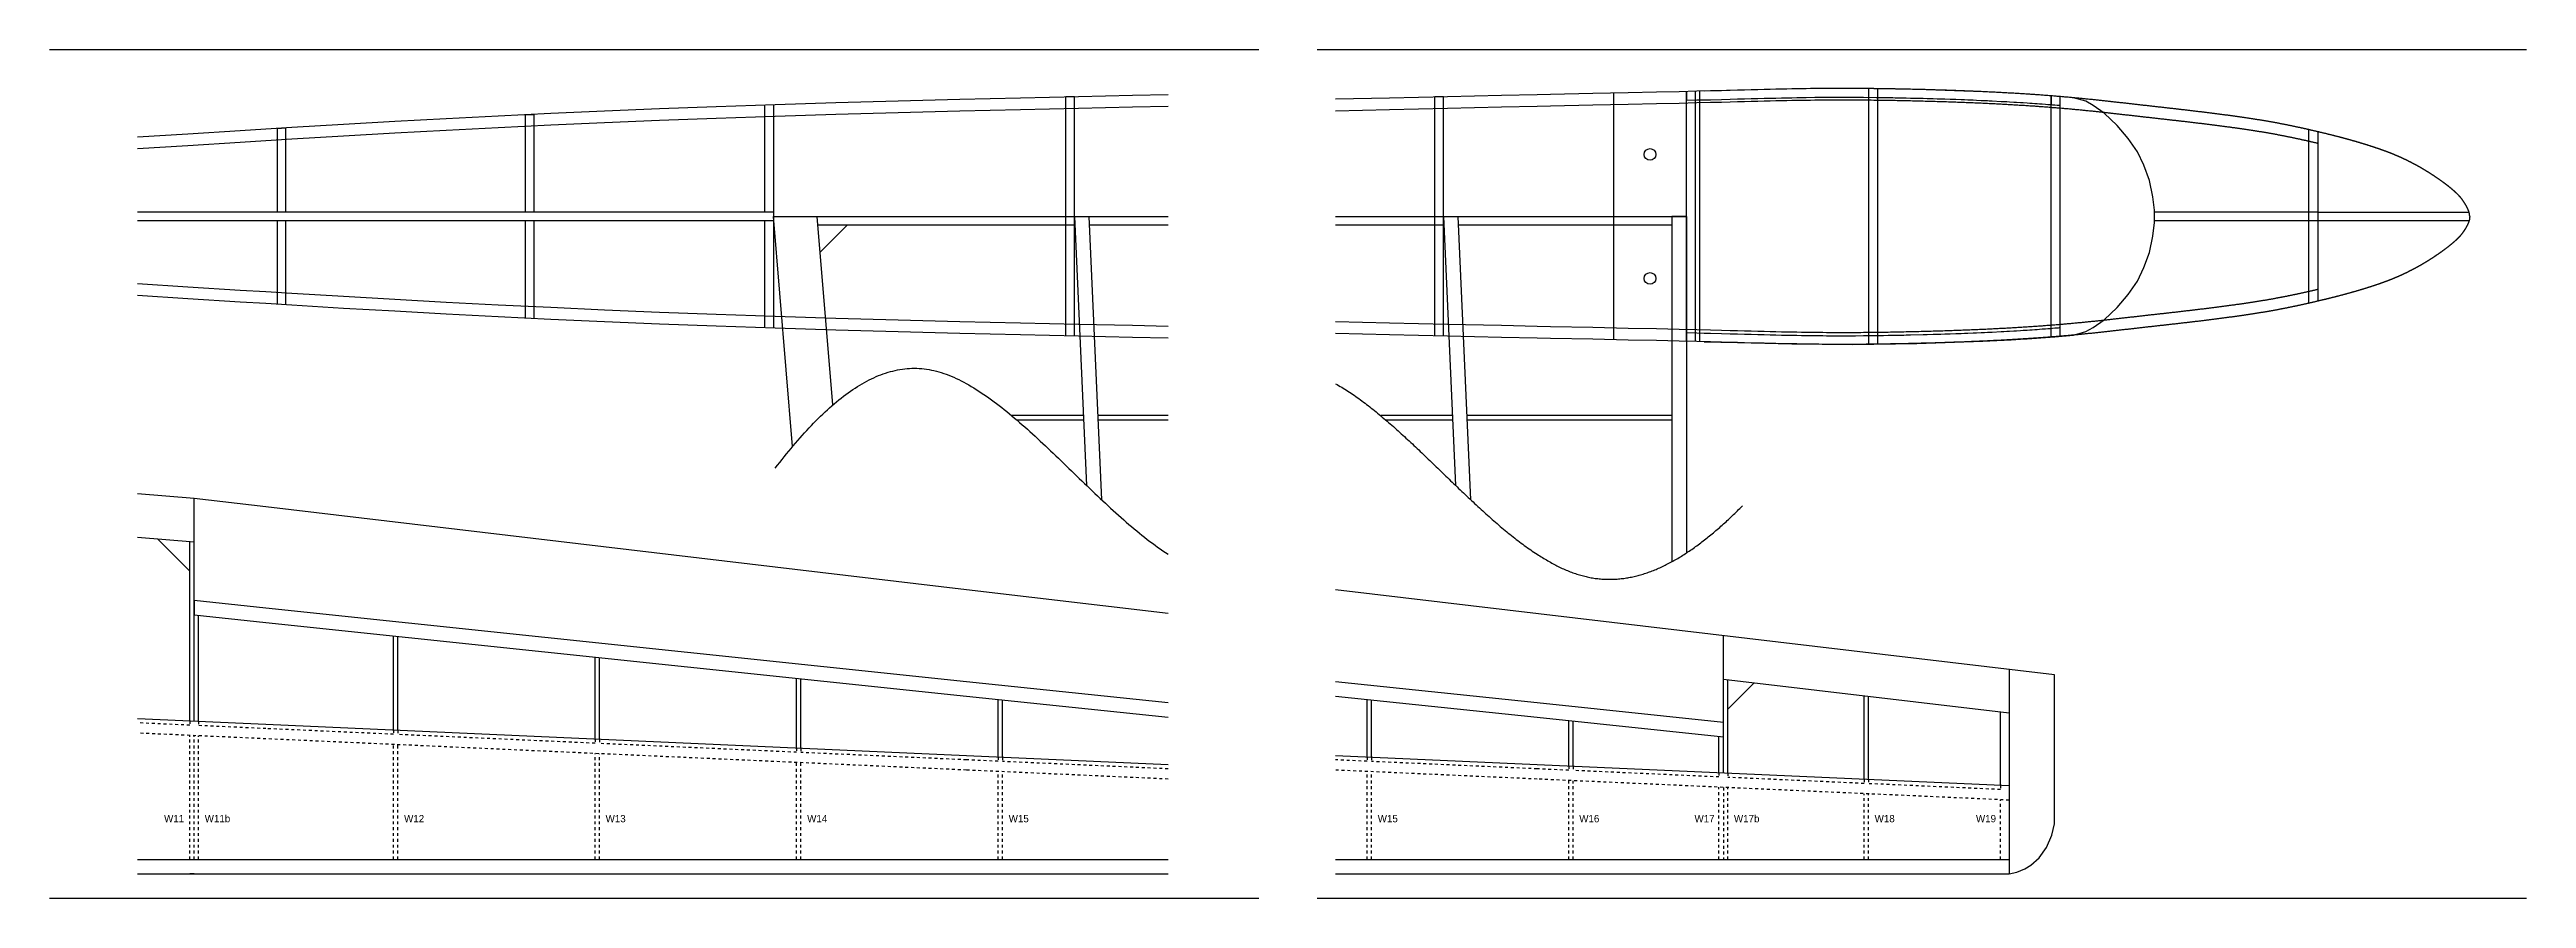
# Model space of a CAD drawing. Extents: x 177 to 1892, y 150 to 1101.
# Drawn here: x 1045 to 1892, y 484 to 775 of the extents above; entities that cross this region are included whole.
import ezdxf

# ---------------------------------------------------------------- set-up
doc = ezdxf.new("R2010")
doc.units = 0
doc.linetypes.add('JIS_02_1_0', pattern=[2, 1, -1])
doc.layers.add('SÄLJ', color=7, linetype='CONTINUOUS')

# ---------------------------------------------------------------- blocks, each defined once
blk = doc.blocks.new('*U115')
at = {"layer": 'SÄLJ', "color": 253}
blk.add_text('W11', height=2.5, dxfattribs=at).set_placement((1083.98, 510.16))
blk = doc.blocks.new('*U116')
at = {"layer": 'SÄLJ', "color": 253}
blk.add_text('W11b', height=2.5, dxfattribs=at).set_placement((1097.89, 510.17))
blk = doc.blocks.new('*U117')
at = {"layer": 'SÄLJ', "color": 253}
blk.add_text('W12', height=2.5, dxfattribs=at).set_placement((1166.11, 510.14))
blk = doc.blocks.new('*U118')
at = {"layer": 'SÄLJ', "color": 253}
blk.add_text('W13', height=2.5, dxfattribs=at).set_placement((1235.07, 510.14))
blk = doc.blocks.new('*U119')
at = {"layer": 'SÄLJ', "color": 253}
blk.add_text('W14', height=2.5, dxfattribs=at).set_placement((1304.04, 510.14))
blk = doc.blocks.new('*U120')
at = {"layer": 'SÄLJ', "color": 253}
blk.add_text('W15', height=2.5, dxfattribs=at).set_placement((1373.01, 510.14))
blk = doc.blocks.new('*U121')
at = {"layer": 'SÄLJ', "color": 253}
blk.add_text('W15', height=2.5, dxfattribs=at).set_placement((1499.29, 510.14))
blk = doc.blocks.new('*U122')
at = {"layer": 'SÄLJ', "color": 253}
blk.add_text('W16', height=2.5, dxfattribs=at).set_placement((1568.25, 510.14))
blk = doc.blocks.new('*U123')
at = {"layer": 'SÄLJ', "color": 253}
blk.add_text('W17b', height=2.5, dxfattribs=at).set_placement((1621.18, 510.14))
blk = doc.blocks.new('*U124')
at = {"layer": 'SÄLJ', "color": 253}
blk.add_text('W17', height=2.5, dxfattribs=at).set_placement((1607.69, 510.13))
blk = doc.blocks.new('*U125')
at = {"layer": 'SÄLJ', "color": 253}
blk.add_text('W18', height=2.5, dxfattribs=at).set_placement((1669.33, 510.14))
blk = doc.blocks.new('*U126')
at = {"layer": 'SÄLJ', "color": 253}
blk.add_text('W19', height=2.5, dxfattribs=at).set_placement((1704, 510.14))

msp = doc.modelspace()

# ---------------------------------------------------------------- linework, layer by layer
at = {"layer": 'SÄLJ'}
for p, q in [((1289.47, 755.73), (1289.47, 719.09)), ((1292.47, 755.83), (1292.47, 679.34)), ((1395.52, 758.56), (1392.52, 758.49)), ((1392.52, 676.69), (1392.52, 758.49)), ((1395.52, 676.62), (1395.52, 758.56)), ((1521.8, 758.56), (1518.8, 758.49)), ((1518.8, 676.69), (1518.8, 758.49)), ((1521.8, 676.62), (1521.8, 758.56)), ((1579.97, 759.8), (1579.97, 675.37)), ((1604.97, 760.35), (1604.97, 757.35)), ((1604.97, 674.82), (1604.97, 760.35)), ((1607.97, 760.43), (1607.97, 674.75)), ((1607.97, 760.43), (1607.97, 757.43)), ((1609.47, 674.71), (1609.47, 760.46)), ((1667.3, 673.81), (1667.36, 761.36)), ((1670.36, 761.33), (1670.36, 673.85)), ((1729.75, 676.3), (1729.75, 758.87)), ((1729.75, 758.87), (1729.75, 755.87)), ((1732.75, 758.62), (1732.75, 755.62)), ((1732.75, 758.6), (1732.75, 676.57)), ((1122.69, 747.69), (1125.69, 747.87)), ((1122.69, 747.69), (1122.69, 719.09)), ((1125.69, 719.09), (1125.69, 747.87)), ((1207.58, 752.4), (1210.58, 752.54)), ((1207.58, 752.4), (1207.58, 719.09)), ((1210.58, 719.09), (1210.58, 752.54)), ((1817.95, 687.88), (1817.95, 747.3)), ((1820.95, 746.6), (1820.95, 688.56)), ((1122.69, 716.09), (1122.69, 687.48)), ((1125.69, 687.3), (1125.69, 716.09)), ((1207.58, 716.09), (1207.58, 682.78)), ((1210.58, 682.63), (1210.58, 716.09)), ((1289.47, 716.09), (1289.47, 679.44)), ((1292.47, 717.59), (1427.55, 717.59)), ((1292.47, 717.59), (1427.55, 717.59)), ((1299.06, 638.79), (1292.47, 717.59)), ((1292.47, 717.59), (1307.47, 717.59)), ((1312.87, 653.07), (1307.47, 717.59)), ((1395.66, 714.59), (1307.72, 714.59)), ((1317.72, 714.59), (1308.5, 705.36)), ((1395.52, 717.59), (1399.64, 625.49)), ((1404.86, 620.52), (1400.52, 717.59)), ((1427.55, 714.59), (1400.66, 714.59)), ((1484.87, 717.59), (1553.83, 717.59)), ((1521.94, 714.59), (1484.87, 714.59)), ((1521.8, 717.59), (1525.92, 625.49)), ((1531.14, 620.52), (1526.8, 717.59)), ((1553.83, 714.59), (1526.94, 714.59)), ((1553.83, 717.59), (1604.97, 717.59)), ((1599.97, 714.59), (1553.83, 714.59)), ((1604.97, 717.59), (1599.97, 717.59)), ((1599.97, 717.59), (1599.97, 599.37)), ((1820.95, 719.09), (1765.03, 719.09)), ((1820.95, 716.09), (1765.03, 716.09)), ((1820.95, 719.09), (1872.74, 719.09)), ((1872.74, 716.09), (1820.95, 716.09)), ((1670.36, 673.85), (1667.36, 673.81)), ((1670.36, 673.85), (1668.86, 673.83)), ((1398.57, 649.37), (1374.02, 649.37)), ((1398.64, 647.87), (1375.79, 647.87)), ((1427.55, 649.37), (1403.57, 649.37)), ((1427.55, 647.87), (1403.64, 647.87)), ((1524.85, 649.37), (1500.3, 649.37)), ((1524.92, 647.87), (1502.07, 647.87)), ((1553.83, 649.37), (1529.85, 649.37)), ((1553.83, 647.87), (1529.92, 647.87)), ((1599.97, 649.37), (1553.83, 649.37)), ((1599.97, 647.87), (1553.83, 647.87)), ((1094.28, 621.03), (1074.91, 622.65)), ((1118.85, 618.12), (1094.28, 621.03)), ((1094.28, 544.82), (1094.28, 621.03)), ((1358.59, 589.74), (1118.85, 618.12)), ((1094.28, 606.03), (1074.91, 607.65)), ((1081.86, 607.07), (1092.78, 596.16)), ((1092.78, 544.88), (1092.78, 606.16)), ((1118.85, 583.45), (1094.28, 586.03)), ((1094.28, 586.03), (1094.28, 581.03)), ((1427.55, 581.58), (1358.59, 589.74)), ((1730.88, 560.62), (1484.87, 589.74)), ((1118.85, 578.45), (1094.28, 581.03)), ((1095.78, 544.75), (1095.78, 580.87)), ((1358.59, 558.25), (1118.85, 583.45)), ((1358.59, 553.25), (1118.85, 578.45)), ((1162.49, 541.77), (1162.49, 573.86)), ((1163.99, 541.7), (1163.99, 573.7)), ((1617.57, 527.08), (1617.57, 574.03)), ((1231.46, 538.69), (1231.46, 566.61)), ((1232.96, 538.62), (1232.96, 566.46)), ((1715.36, 562.45), (1715.36, 492.45)), ((1730.88, 509.64), (1730.88, 560.62)), ((1300.43, 535.61), (1300.43, 559.36)), ((1301.93, 535.54), (1301.93, 559.21)), ((1427.55, 551), (1358.59, 558.25)), ((1427.55, 546), (1358.59, 553.25)), ((1369.39, 532.53), (1369.39, 552.11)), ((1370.89, 532.46), (1370.89, 551.96)), ((1553.83, 551), (1484.87, 558.25)), ((1553.83, 546), (1484.87, 553.25)), ((1495.67, 532.53), (1495.67, 552.11)), ((1497.17, 532.46), (1497.17, 551.96)), ((1617.57, 544.3), (1553.83, 551)), ((1715.36, 547.45), (1617.57, 559.03)), ((1619.07, 527.02), (1619.07, 558.85)), ((1619.07, 548.85), (1628.01, 557.79)), ((1665.72, 524.93), (1665.72, 553.33)), ((1667.22, 524.87), (1667.22, 553.15)), ((1074.91, 545.68), (1118.85, 543.72)), ((1118.85, 543.72), (1358.59, 533.01)), ((1617.57, 539.3), (1553.83, 546)), ((1564.64, 529.45), (1564.64, 544.87)), ((1566.14, 529.38), (1566.14, 544.71)), ((1712.36, 522.85), (1712.36, 547.81)), ((1616.07, 527.15), (1616.07, 539.46)), ((1358.59, 533.01), (1427.55, 529.93)), ((1484.87, 533.01), (1553.83, 529.93)), ((1553.83, 529.93), (1715.36, 522.72)), ((1074.91, 497.45), (1118.85, 497.45)), ((1094.28, 492.45), (1092.78, 492.45)), ((1094.28, 492.45), (1095.78, 492.45)), ((1118.85, 497.45), (1358.59, 497.45)), ((1358.59, 497.45), (1427.55, 497.45)), ((1484.87, 497.45), (1553.83, 497.45)), ((1553.83, 497.45), (1715.36, 497.45))]:
    msp.add_line(p, q, dxfattribs=at)
at = {"layer": 'SÄLJ', "linetype": 'JIS_02_1_0'}
for p, q in [((1092.78, 543.38), (1074.91, 544.18)), ((1092.78, 544.88), (1092.78, 543.38)), ((1095.78, 544.75), (1095.78, 543.25)), ((1118.85, 542.22), (1095.78, 543.25)), ((1118.85, 538.72), (1074.91, 540.68)), ((1092.78, 497.45), (1092.78, 539.88)), ((1094.28, 497.45), (1094.28, 539.82)), ((1095.78, 497.45), (1095.78, 539.75)), ((1162.49, 540.27), (1118.85, 542.22)), ((1358.59, 528.01), (1118.85, 538.72)), ((1162.49, 541.77), (1162.49, 540.27)), ((1162.49, 497.45), (1162.49, 536.77)), ((1163.99, 541.7), (1163.99, 540.2)), ((1231.46, 537.19), (1163.99, 540.2)), ((1163.99, 497.45), (1163.99, 536.7)), ((1231.46, 538.69), (1231.46, 537.19)), ((1232.96, 538.62), (1232.96, 537.12)), ((1300.43, 534.11), (1232.96, 537.12)), ((1300.43, 535.61), (1300.43, 534.11)), ((1301.93, 535.54), (1301.93, 534.04)), ((1358.59, 531.51), (1301.93, 534.04)), ((1231.46, 497.45), (1231.46, 533.69)), ((1232.96, 497.45), (1232.96, 533.62)), ((1300.43, 497.45), (1300.43, 530.61)), ((1301.93, 497.45), (1301.93, 530.54)), ((1369.39, 531.03), (1358.59, 531.51)), ((1427.55, 524.93), (1358.59, 528.01)), ((1369.39, 532.53), (1369.39, 531.03)), ((1369.39, 497.45), (1369.39, 527.53)), ((1370.89, 532.46), (1370.89, 530.96)), ((1427.55, 528.43), (1370.89, 530.96)), ((1370.89, 497.45), (1370.89, 527.46)), ((1495.67, 531.03), (1484.87, 531.51)), ((1553.83, 524.93), (1484.87, 528.01)), ((1495.67, 532.53), (1495.67, 531.03)), ((1495.67, 497.45), (1495.67, 527.53)), ((1497.17, 532.46), (1497.17, 530.96)), ((1553.83, 528.43), (1497.17, 530.96)), ((1497.17, 497.45), (1497.17, 527.46)), ((1564.64, 527.95), (1553.83, 528.43)), ((1564.64, 529.45), (1564.64, 527.95)), ((1566.14, 529.38), (1566.14, 527.88)), ((1616.07, 525.65), (1566.14, 527.88)), ((1616.07, 527.15), (1616.07, 525.65)), ((1619.07, 527.02), (1619.07, 525.52)), ((1665.72, 523.43), (1619.07, 525.52)), ((1715.36, 517.72), (1553.83, 524.93)), ((1564.64, 497.45), (1564.64, 524.45)), ((1566.14, 497.45), (1566.14, 524.38)), ((1616.07, 497.45), (1616.07, 522.15)), ((1617.57, 522.08), (1617.57, 497.45)), ((1619.07, 497.45), (1619.07, 522.02)), ((1665.72, 524.93), (1665.72, 523.43)), ((1665.72, 497.45), (1665.72, 519.93)), ((1667.22, 524.87), (1667.22, 523.37)), ((1712.36, 521.35), (1667.22, 523.37)), ((1667.22, 497.45), (1667.22, 519.87)), ((1712.36, 522.85), (1712.36, 521.35)), ((1712.36, 497.45), (1712.36, 517.85))]:
    msp.add_line(p, q, dxfattribs=at)
at = {"layer": 'SÄLJ', "color": 3}
for points in [[(1044.78, 774.75), (1458.58, 774.75)], [(1478.58, 774.75), (1892.38, 774.75)], [(1458.58, 484.05), (1044.78, 484.05)], [(1892.38, 484.05), (1478.58, 484.05)]]:
    msp.add_lwpolyline(points, dxfattribs=at)
at = {"layer": 'SÄLJ'}
for points in [[(1427.55, 759.25), (1415.36, 758.99), (1396.87, 758.59), (1377.05, 758.13), (1356.33, 757.64), (1335.13, 757.09), (1313.89, 756.49), (1293.04, 755.85), (1272.92, 755.16), (1253.49, 754.43), (1234.66, 753.65), (1216.3, 752.82), (1198.31, 751.95), (1180.56, 751.03), (1162.95, 750.06), (1145.37, 749.05), (1127.71, 748), (1118.85, 747.45)], [(1427.55, 755.25), (1415.36, 754.99), (1396.87, 754.59), (1377.05, 754.13), (1356.33, 753.64), (1335.13, 753.09), (1313.89, 752.49), (1293.04, 751.85), (1272.92, 751.16), (1253.49, 750.43), (1234.66, 749.65), (1216.3, 748.82), (1198.31, 747.95), (1180.56, 747.03), (1162.95, 746.06), (1145.37, 745.05), (1127.71, 744), (1118.85, 743.45)], [(1553.83, 759.25), (1541.64, 758.99), (1523.15, 758.59), (1503.33, 758.13), (1484.87, 757.69)], [(1553.83, 755.25), (1541.64, 754.99), (1523.15, 754.59), (1503.33, 754.13), (1484.87, 753.69)], [(1820.95, 746.6), (1820.9, 746.61), (1820.71, 746.66), (1820.51, 746.7), (1820.32, 746.75), (1820.12, 746.8), (1819.92, 746.84), (1819.72, 746.89), (1819.52, 746.94), (1819.32, 746.98), (1819.12, 747.03), (1818.92, 747.07), (1818.72, 747.12), (1818.52, 747.17), (1818.31, 747.21), (1818.11, 747.26), (1817.91, 747.31), (1817.71, 747.35), (1817.5, 747.4), (1817.3, 747.44), (1817.09, 747.49), (1816.89, 747.54), (1816.68, 747.58), (1816.48, 747.63), (1816.27, 747.67), (1816.07, 747.72), (1815.86, 747.76), (1815.65, 747.81), (1815.45, 747.86), (1815.24, 747.9), (1815.03, 747.95), (1814.83, 747.99), (1814.62, 748.04), (1814.41, 748.08), (1814.2, 748.13), (1814, 748.17), (1813.79, 748.21), (1813.58, 748.26), (1813.37, 748.3), (1813.17, 748.35), (1812.96, 748.39), (1812.75, 748.43), (1812.54, 748.48), (1812.33, 748.52), (1812.13, 748.56), (1811.92, 748.61), (1811.71, 748.65), (1811.5, 748.69), (1811.3, 748.74), (1811.09, 748.78), (1810.88, 748.82), (1810.68, 748.86), (1810.47, 748.9), (1810.26, 748.95), (1810.05, 748.99), (1809.85, 749.03), (1809.64, 749.07), (1809.43, 749.11), (1809.23, 749.15), (1809.02, 749.19), (1808.81, 749.23), (1808.6, 749.27), (1808.4, 749.31), (1808.19, 749.35), (1807.98, 749.39), (1807.77, 749.43), (1807.56, 749.47), (1807.35, 749.51), (1807.14, 749.55), (1806.93, 749.59), (1806.72, 749.63), (1806.51, 749.67), (1806.3, 749.71), (1806.09, 749.74), (1805.88, 749.78), (1805.67, 749.82), (1805.45, 749.86), (1805.24, 749.9), (1805.03, 749.94), (1804.81, 749.97), (1804.6, 750.01), (1804.38, 750.05), (1804.17, 750.09), (1803.95, 750.13), (1803.73, 750.16), (1803.51, 750.2), (1803.29, 750.24), (1803.08, 750.28), (1802.85, 750.31), (1802.63, 750.35), (1802.41, 750.39), (1802.19, 750.42), (1801.96, 750.46), (1801.74, 750.5), (1801.51, 750.54), (1801.29, 750.57), (1801.06, 750.61), (1800.83, 750.65), (1800.6, 750.68), (1800.37, 750.72), (1800.14, 750.76), (1799.9, 750.79), (1799.67, 750.83), (1799.43, 750.87), (1799.2, 750.91), (1798.96, 750.94), (1798.72, 750.98), (1798.48, 751.02), (1798.24, 751.05), (1798, 751.09), (1797.75, 751.13), (1797.51, 751.16), (1797.26, 751.2), (1797.01, 751.24), (1796.76, 751.28), (1796.51, 751.31), (1796.26, 751.35), (1796.01, 751.39), (1795.75, 751.42), (1795.5, 751.46), (1795.24, 751.5), (1794.98, 751.54), (1794.72, 751.57), (1794.46, 751.61), (1794.2, 751.65), (1793.94, 751.69), (1793.67, 751.72), (1793.41, 751.76), (1793.14, 751.8), (1792.87, 751.84), (1792.6, 751.87), (1792.33, 751.91), (1792.06, 751.95), (1791.79, 751.98), (1791.52, 752.02), (1791.24, 752.06), (1790.97, 752.1), (1790.69, 752.13), (1790.42, 752.17), (1790.14, 752.21), (1789.86, 752.25), (1789.58, 752.28), (1789.3, 752.32), (1789.02, 752.36), (1788.73, 752.4), (1788.45, 752.43), (1788.17, 752.47), (1787.88, 752.51), (1787.6, 752.54), (1787.31, 752.58), (1787.02, 752.62), (1786.74, 752.66), (1786.45, 752.69), (1786.16, 752.73), (1785.87, 752.77), (1785.58, 752.8), (1785.29, 752.84), (1784.99, 752.88), (1784.7, 752.92), (1784.41, 752.95), (1784.11, 752.99), (1783.82, 753.03), (1783.52, 753.06), (1783.23, 753.1), (1782.93, 753.14), (1782.64, 753.17), (1782.34, 753.21), (1782.04, 753.25), (1781.74, 753.28), (1781.45, 753.32), (1781.15, 753.36), (1780.85, 753.39), (1780.55, 753.43), (1780.25, 753.46), (1779.95, 753.5), (1779.65, 753.54), (1779.35, 753.57), (1779.05, 753.61), (1778.75, 753.64), (1778.44, 753.68), (1778.14, 753.72), (1777.84, 753.75), (1777.54, 753.79), (1777.23, 753.82), (1776.93, 753.86), (1776.63, 753.89), (1776.32, 753.93), (1776.02, 753.97), (1775.71, 754), (1775.41, 754.04), (1775.1, 754.07), (1774.8, 754.11), (1774.49, 754.14), (1774.19, 754.18), (1773.88, 754.21), (1773.57, 754.25), (1773.27, 754.28), (1772.96, 754.32), (1772.65, 754.35), (1772.35, 754.39), (1772.04, 754.42), (1771.73, 754.46), (1771.42, 754.49), (1771.11, 754.53), (1770.8, 754.56), (1770.49, 754.6), (1770.18, 754.63), (1769.87, 754.67), (1769.56, 754.7), (1769.25, 754.74), (1768.94, 754.77), (1768.63, 754.81), (1768.32, 754.84), (1768.01, 754.88), (1767.69, 754.91), (1767.38, 754.95), (1767.07, 754.99), (1766.76, 755.02), (1766.44, 755.06), (1766.13, 755.09), (1765.81, 755.13), (1765.5, 755.16), (1765.18, 755.2), (1764.87, 755.23), (1764.55, 755.27), (1764.24, 755.3), (1763.92, 755.34), (1763.61, 755.37), (1763.29, 755.41), (1762.97, 755.45), (1762.66, 755.48), (1762.34, 755.52), (1762.02, 755.55), (1761.7, 755.59), (1761.38, 755.62), (1761.07, 755.66), (1760.75, 755.7), (1760.43, 755.73), (1760.11, 755.77), (1759.79, 755.81), (1759.47, 755.84), (1759.15, 755.88), (1758.82, 755.91), (1758.5, 755.95), (1758.18, 755.99), (1757.86, 756.02), (1757.54, 756.06), (1757.21, 756.1), (1756.89, 756.13), (1756.57, 756.17), (1756.24, 756.21), (1755.92, 756.25), (1755.59, 756.28), (1755.27, 756.32), (1754.94, 756.36), (1754.61, 756.39), (1754.29, 756.43), (1753.96, 756.47), (1753.63, 756.51), (1753.3, 756.54), (1752.98, 756.58), (1752.65, 756.62), (1752.32, 756.65), (1751.98, 756.69), (1751.65, 756.73), (1751.32, 756.77), (1750.99, 756.8), (1750.66, 756.84), (1750.32, 756.88), (1749.99, 756.91), (1749.65, 756.95), (1749.32, 756.99), (1748.98, 757.03), (1748.64, 757.06), (1748.31, 757.1), (1747.97, 757.14), (1747.63, 757.17), (1747.29, 757.21), (1746.95, 757.25), (1746.61, 757.28), (1746.27, 757.32), (1745.92, 757.36), (1745.58, 757.39), (1745.23, 757.43), (1744.89, 757.47), (1744.54, 757.5), (1744.2, 757.54), (1743.85, 757.58), (1743.5, 757.61), (1743.15, 757.65), (1742.8, 757.68), (1742.45, 757.72), (1742.1, 757.75), (1741.74, 757.79), (1741.39, 757.83), (1741.04, 757.86), (1740.68, 757.9), (1740.32, 757.93), (1739.96, 757.97), (1739.61, 758), (1739.25, 758.04), (1738.89, 758.07), (1738.52, 758.11), (1738.16, 758.14), (1737.8, 758.17), (1737.43, 758.21), (1737.07, 758.24), (1736.7, 758.28), (1736.33, 758.31), (1735.96, 758.34), (1735.59, 758.38), (1735.22, 758.41), (1734.84, 758.44), (1734.47, 758.48), (1734.09, 758.51), (1733.71, 758.54), (1733.34, 758.57), (1732.95, 758.61), (1732.57, 758.64), (1732.19, 758.67), (1731.8, 758.7), (1731.42, 758.73), (1731.03, 758.77), (1730.64, 758.8), (1730.24, 758.83), (1729.85, 758.86), (1729.45, 758.89), (1729.05, 758.92), (1728.65, 758.95), (1728.25, 758.98), (1727.85, 759.02), (1727.44, 759.05), (1727.03, 759.08), (1726.62, 759.11), (1726.21, 759.14), (1725.79, 759.17), (1725.38, 759.2), (1724.96, 759.23), (1724.53, 759.26), (1724.11, 759.29), (1723.68, 759.31), (1723.25, 759.34), (1722.82, 759.37), (1722.39, 759.4), (1721.95, 759.43), (1721.51, 759.46), (1721.07, 759.49), (1720.62, 759.52), (1720.17, 759.55), (1719.72, 759.57), (1719.27, 759.6), (1718.81, 759.63), (1718.35, 759.66), (1717.89, 759.69), (1717.43, 759.71), (1716.96, 759.74), (1716.49, 759.77), (1716.01, 759.8), (1715.53, 759.82), (1715.05, 759.85), (1714.57, 759.88), (1714.08, 759.9), (1713.59, 759.93), (1713.09, 759.96), (1712.6, 759.98), (1712.09, 760.01), (1711.59, 760.04), (1711.08, 760.06), (1710.57, 760.09), (1710.05, 760.11), (1709.53, 760.14), (1709.01, 760.17), (1708.49, 760.19), (1707.95, 760.22), (1707.42, 760.24), (1706.88, 760.27), (1706.34, 760.29), (1705.79, 760.32), (1705.24, 760.34), (1704.69, 760.37), (1704.13, 760.39), (1703.57, 760.41), (1703, 760.44), (1702.43, 760.46), (1701.85, 760.49), (1701.27, 760.51), (1700.69, 760.53), (1700.1, 760.56), (1699.51, 760.58), (1698.91, 760.6), (1698.31, 760.62), (1697.7, 760.65), (1697.09, 760.67), (1696.47, 760.69), (1695.85, 760.71), (1695.22, 760.74), (1694.59, 760.76), (1693.96, 760.78), (1693.32, 760.8), (1692.67, 760.82), (1692.02, 760.84), (1691.36, 760.86), (1690.7, 760.88), (1690.03, 760.9), (1689.36, 760.92), (1688.68, 760.94), (1688, 760.96), (1687.31, 760.98), (1686.62, 761), (1685.92, 761.01), (1685.22, 761.03), (1684.5, 761.05), (1683.79, 761.07), (1683.07, 761.09), (1682.34, 761.1), (1681.61, 761.12), (1680.87, 761.14), (1680.12, 761.15), (1679.37, 761.17), (1678.61, 761.18), (1677.85, 761.2), (1677.08, 761.21), (1676.31, 761.23), (1675.52, 761.24), (1674.74, 761.26), (1673.94, 761.27), (1673.14, 761.28), (1672.33, 761.3), (1671.52, 761.31), (1670.69, 761.32), (1669.86, 761.33), (1669.02, 761.34), (1668.17, 761.36), (1667.3, 761.37), (1666.43, 761.37), (1665.54, 761.38), (1664.63, 761.39), (1663.71, 761.4), (1662.76, 761.41), (1661.79, 761.41), (1660.8, 761.41), (1659.77, 761.42), (1658.72, 761.42), (1657.63, 761.42), (1656.51, 761.41), (1655.34, 761.41), (1654.14, 761.4), (1652.89, 761.39), (1651.6, 761.38), (1650.26, 761.37), (1648.86, 761.35), (1647.41, 761.34), (1645.91, 761.31), (1644.34, 761.29), (1642.71, 761.26), (1641.01, 761.23), (1639.25, 761.2), (1637.42, 761.16), (1635.51, 761.12), (1633.53, 761.08), (1631.47, 761.03), (1629.33, 760.98), (1627.1, 760.92), (1624.79, 760.86), (1622.39, 760.8), (1619.84, 760.73), (1616.89, 760.65), (1613.21, 760.55), (1608.5, 760.44), (1602.42, 760.29), (1594.67, 760.12), (1584.94, 759.91), (1572.9, 759.65), (1558.37, 759.34), (1553.83, 759.25)], [(1820.95, 742.6), (1820.9, 742.61), (1820.71, 742.66), (1820.51, 742.7), (1820.32, 742.75), (1820.12, 742.8), (1819.92, 742.84), (1819.72, 742.89), (1819.52, 742.94), (1819.32, 742.98), (1819.12, 743.03), (1818.92, 743.07), (1818.72, 743.12), (1818.52, 743.17), (1818.31, 743.21), (1818.11, 743.26), (1817.91, 743.31), (1817.71, 743.35), (1817.5, 743.4), (1817.3, 743.44), (1817.09, 743.49), (1816.89, 743.54), (1816.68, 743.58), (1816.48, 743.63), (1816.27, 743.67), (1816.07, 743.72), (1815.86, 743.76), (1815.65, 743.81), (1815.45, 743.86), (1815.24, 743.9), (1815.03, 743.95), (1814.83, 743.99), (1814.62, 744.04), (1814.41, 744.08), (1814.2, 744.13), (1814, 744.17), (1813.79, 744.21), (1813.58, 744.26), (1813.37, 744.3), (1813.17, 744.35), (1812.96, 744.39), (1812.75, 744.43), (1812.54, 744.48), (1812.33, 744.52), (1812.13, 744.56), (1811.92, 744.61), (1811.71, 744.65), (1811.5, 744.69), (1811.3, 744.74), (1811.09, 744.78), (1810.88, 744.82), (1810.68, 744.86), (1810.47, 744.9), (1810.26, 744.95), (1810.05, 744.99), (1809.85, 745.03), (1809.64, 745.07), (1809.43, 745.11), (1809.23, 745.15), (1809.02, 745.19), (1808.81, 745.23), (1808.6, 745.27), (1808.4, 745.31), (1808.19, 745.35), (1807.98, 745.39), (1807.77, 745.43), (1807.56, 745.47), (1807.35, 745.51), (1807.14, 745.55), (1806.93, 745.59), (1806.72, 745.63), (1806.51, 745.67), (1806.3, 745.71), (1806.09, 745.74), (1805.88, 745.78), (1805.67, 745.82), (1805.45, 745.86), (1805.24, 745.9), (1805.03, 745.94), (1804.81, 745.97), (1804.6, 746.01), (1804.38, 746.05), (1804.17, 746.09), (1803.95, 746.13), (1803.73, 746.16), (1803.51, 746.2), (1803.29, 746.24), (1803.08, 746.28), (1802.85, 746.31), (1802.63, 746.35), (1802.41, 746.39), (1802.19, 746.42), (1801.96, 746.46), (1801.74, 746.5), (1801.51, 746.54), (1801.29, 746.57), (1801.06, 746.61), (1800.83, 746.65), (1800.6, 746.68), (1800.37, 746.72), (1800.14, 746.76), (1799.9, 746.79), (1799.67, 746.83), (1799.43, 746.87), (1799.2, 746.91), (1798.96, 746.94), (1798.72, 746.98), (1798.48, 747.02), (1798.24, 747.05), (1798, 747.09), (1797.75, 747.13), (1797.51, 747.16), (1797.26, 747.2), (1797.01, 747.24), (1796.76, 747.28), (1796.51, 747.31), (1796.26, 747.35), (1796.01, 747.39), (1795.75, 747.42), (1795.5, 747.46), (1795.24, 747.5), (1794.98, 747.54), (1794.72, 747.57), (1794.46, 747.61), (1794.2, 747.65), (1793.94, 747.69), (1793.67, 747.72), (1793.41, 747.76), (1793.14, 747.8), (1792.87, 747.84), (1792.6, 747.87), (1792.33, 747.91), (1792.06, 747.95), (1791.79, 747.98), (1791.52, 748.02), (1791.24, 748.06), (1790.97, 748.1), (1790.69, 748.13), (1790.42, 748.17), (1790.14, 748.21), (1789.86, 748.25), (1789.58, 748.28), (1789.3, 748.32), (1789.02, 748.36), (1788.73, 748.4), (1788.45, 748.43), (1788.17, 748.47), (1787.88, 748.51), (1787.6, 748.54), (1787.31, 748.58), (1787.02, 748.62), (1786.74, 748.66), (1786.45, 748.69), (1786.16, 748.73), (1785.87, 748.77), (1785.58, 748.8), (1785.29, 748.84), (1784.99, 748.88), (1784.7, 748.92), (1784.41, 748.95), (1784.11, 748.99), (1783.82, 749.03), (1783.52, 749.06), (1783.23, 749.1), (1782.93, 749.14), (1782.64, 749.17), (1782.34, 749.21), (1782.04, 749.25), (1781.74, 749.28), (1781.45, 749.32), (1781.15, 749.36), (1780.85, 749.39), (1780.55, 749.43), (1780.25, 749.46), (1779.95, 749.5), (1779.65, 749.54), (1779.35, 749.57), (1779.05, 749.61), (1778.75, 749.64), (1778.44, 749.68), (1778.14, 749.72), (1777.84, 749.75), (1777.54, 749.79), (1777.23, 749.82), (1776.93, 749.86), (1776.63, 749.89), (1776.32, 749.93), (1776.02, 749.97), (1775.71, 750), (1775.41, 750.04), (1775.1, 750.07), (1774.8, 750.11), (1774.49, 750.14), (1774.19, 750.18), (1773.88, 750.21), (1773.57, 750.25), (1773.27, 750.28), (1772.96, 750.32), (1772.65, 750.35), (1772.35, 750.39), (1772.04, 750.42), (1771.73, 750.46), (1771.42, 750.49), (1771.11, 750.53), (1770.8, 750.56), (1770.49, 750.6), (1770.18, 750.63), (1769.87, 750.67), (1769.56, 750.7), (1769.25, 750.74), (1768.94, 750.77), (1768.63, 750.81), (1768.32, 750.84), (1768.01, 750.88), (1767.69, 750.91), (1767.38, 750.95), (1767.07, 750.99), (1766.76, 751.02), (1766.44, 751.06), (1766.13, 751.09), (1765.81, 751.13), (1765.5, 751.16), (1765.18, 751.2), (1764.87, 751.23), (1764.55, 751.27), (1764.24, 751.3), (1763.92, 751.34), (1763.61, 751.37), (1763.29, 751.41), (1762.97, 751.45), (1762.66, 751.48), (1762.34, 751.52), (1762.02, 751.55), (1761.7, 751.59), (1761.38, 751.62), (1761.07, 751.66), (1760.75, 751.7), (1760.43, 751.73), (1760.11, 751.77), (1759.79, 751.81), (1759.47, 751.84), (1759.15, 751.88), (1758.82, 751.91), (1758.5, 751.95), (1758.18, 751.99), (1757.86, 752.02), (1757.54, 752.06), (1757.21, 752.1), (1756.89, 752.13), (1756.57, 752.17), (1756.24, 752.21), (1755.92, 752.25), (1755.59, 752.28), (1755.27, 752.32), (1754.94, 752.36), (1754.61, 752.39), (1754.29, 752.43), (1753.96, 752.47), (1753.63, 752.51), (1753.3, 752.54), (1752.98, 752.58), (1752.65, 752.62), (1752.32, 752.65), (1751.98, 752.69), (1751.65, 752.73), (1751.32, 752.77), (1750.99, 752.8), (1750.66, 752.84), (1750.32, 752.88), (1749.99, 752.91), (1749.65, 752.95), (1749.32, 752.99), (1748.98, 753.03), (1748.64, 753.06), (1748.31, 753.1), (1747.97, 753.14), (1747.63, 753.17), (1747.29, 753.21), (1746.95, 753.25), (1746.61, 753.28), (1746.27, 753.32), (1745.92, 753.36), (1745.58, 753.39), (1745.23, 753.43), (1744.89, 753.47), (1744.54, 753.5), (1744.2, 753.54), (1743.85, 753.58), (1743.5, 753.61), (1743.15, 753.65), (1742.8, 753.68), (1742.45, 753.72), (1742.1, 753.75), (1741.74, 753.79), (1741.39, 753.83), (1741.04, 753.86), (1740.68, 753.9), (1740.32, 753.93), (1739.96, 753.97), (1739.61, 754), (1739.25, 754.04), (1738.89, 754.07), (1738.52, 754.11), (1738.16, 754.14), (1737.8, 754.17), (1737.43, 754.21), (1737.07, 754.24), (1736.7, 754.28), (1736.33, 754.31), (1735.96, 754.34), (1735.59, 754.38), (1735.22, 754.41), (1734.84, 754.44), (1734.47, 754.48), (1734.09, 754.51), (1733.71, 754.54), (1733.34, 754.57), (1732.95, 754.61), (1732.57, 754.64), (1732.19, 754.67), (1731.8, 754.7), (1731.42, 754.73), (1731.03, 754.77), (1730.64, 754.8), (1730.24, 754.83), (1729.85, 754.86), (1729.45, 754.89), (1729.05, 754.92), (1728.65, 754.95), (1728.25, 754.98), (1727.85, 755.02), (1727.44, 755.05), (1727.03, 755.08), (1726.62, 755.11), (1726.21, 755.14), (1725.79, 755.17), (1725.38, 755.2), (1724.96, 755.23), (1724.53, 755.26), (1724.11, 755.29), (1723.68, 755.31), (1723.25, 755.34), (1722.82, 755.37), (1722.39, 755.4), (1721.95, 755.43), (1721.51, 755.46), (1721.07, 755.49), (1720.62, 755.52), (1720.17, 755.55), (1719.72, 755.57), (1719.27, 755.6), (1718.81, 755.63), (1718.35, 755.66), (1717.89, 755.69), (1717.43, 755.71), (1716.96, 755.74), (1716.49, 755.77), (1716.01, 755.8), (1715.53, 755.82), (1715.05, 755.85), (1714.57, 755.88), (1714.08, 755.9), (1713.59, 755.93), (1713.09, 755.96), (1712.6, 755.98), (1712.09, 756.01), (1711.59, 756.04), (1711.08, 756.06), (1710.57, 756.09), (1710.05, 756.11), (1709.53, 756.14), (1709.01, 756.17), (1708.49, 756.19), (1707.95, 756.22), (1707.42, 756.24), (1706.88, 756.27), (1706.34, 756.29), (1705.79, 756.32), (1705.24, 756.34), (1704.69, 756.37), (1704.13, 756.39), (1703.57, 756.41), (1703, 756.44), (1702.43, 756.46), (1701.85, 756.49), (1701.27, 756.51), (1700.69, 756.53), (1700.1, 756.56), (1699.51, 756.58), (1698.91, 756.6), (1698.31, 756.62), (1697.7, 756.65), (1697.09, 756.67), (1696.47, 756.69), (1695.85, 756.71), (1695.22, 756.74), (1694.59, 756.76), (1693.96, 756.78), (1693.32, 756.8), (1692.67, 756.82), (1692.02, 756.84), (1691.36, 756.86), (1690.7, 756.88), (1690.03, 756.9), (1689.36, 756.92), (1688.68, 756.94), (1688, 756.96), (1687.31, 756.98), (1686.62, 757), (1685.92, 757.01), (1685.22, 757.03), (1684.5, 757.05), (1683.79, 757.07), (1683.07, 757.09), (1682.34, 757.1), (1681.61, 757.12), (1680.87, 757.14), (1680.12, 757.15), (1679.37, 757.17), (1678.61, 757.18), (1677.85, 757.2), (1677.08, 757.21), (1676.31, 757.23), (1675.52, 757.24), (1674.74, 757.26), (1673.94, 757.27), (1673.14, 757.28), (1672.33, 757.3), (1671.52, 757.31), (1670.69, 757.32), (1669.86, 757.33), (1669.02, 757.34), (1668.17, 757.36), (1667.3, 757.37), (1666.43, 757.37), (1665.54, 757.38), (1664.63, 757.39), (1663.71, 757.4), (1662.76, 757.41), (1661.79, 757.41), (1660.8, 757.41), (1659.77, 757.42), (1658.72, 757.42), (1657.63, 757.42), (1656.51, 757.41), (1655.34, 757.41), (1654.14, 757.4), (1652.89, 757.39), (1651.6, 757.38), (1650.26, 757.37), (1648.86, 757.35), (1647.41, 757.34), (1645.91, 757.31), (1644.34, 757.29), (1642.71, 757.26), (1641.01, 757.23), (1639.25, 757.2), (1637.42, 757.16), (1635.51, 757.12), (1633.53, 757.08), (1631.47, 757.03), (1629.33, 756.98), (1627.1, 756.92), (1624.79, 756.86), (1622.39, 756.8), (1619.84, 756.73), (1616.89, 756.65), (1613.21, 756.55), (1608.5, 756.44), (1602.42, 756.29), (1594.67, 756.12), (1584.94, 755.91), (1572.9, 755.65), (1558.37, 755.34), (1553.83, 755.25)], [(1604.97, 757.37), (1608.5, 757.46), (1610.97, 757.52), (1613.21, 757.57), (1616.89, 757.67), (1619.84, 757.75), (1622.39, 757.82), (1624.79, 757.88), (1627.1, 757.94), (1629.33, 758), (1631.47, 758.05), (1633.53, 758.1), (1635.51, 758.14), (1637.42, 758.18), (1639.25, 758.22), (1641.01, 758.25), (1642.71, 758.28), (1644.34, 758.31), (1645.91, 758.33), (1648.86, 758.37), (1651.6, 758.4), (1652.89, 758.41), (1654.14, 758.42), (1657.63, 758.44), (1659.77, 758.44), (1660.8, 758.43), (1662.76, 758.42), (1665.54, 758.4), (1669.86, 758.35), (1672.33, 758.32), (1673.94, 758.29), (1675.52, 758.26), (1676.31, 758.25), (1677.08, 758.23), (1678.61, 758.2), (1679.37, 758.19), (1680.12, 758.17), (1681.61, 758.14), (1685.92, 758.03), (1687.31, 758), (1689.36, 757.94), (1690.7, 757.9), (1692.02, 757.86), (1693.32, 757.82), (1695.22, 757.75), (1697.09, 757.69), (1698.91, 757.62), (1700.1, 757.58), (1701.27, 757.53), (1703, 757.46), (1704.13, 757.41), (1705.79, 757.34), (1706.88, 757.29), (1707.95, 757.24), (1708.49, 757.21), (1709.53, 757.16), (1712.6, 757), (1713.59, 756.95), (1714.57, 756.9), (1715.53, 756.84), (1716.96, 756.76), (1717.89, 756.7), (1719.27, 756.62), (1720.17, 756.56), (1721.51, 756.48), (1722.39, 756.42), (1723.25, 756.36), (1724.11, 756.31), (1724.96, 756.25), (1725.79, 756.19), (1726.62, 756.13), (1727.85, 756.04), (1728.65, 755.97), (1729.05, 755.94), (1729.45, 755.91), (1730.24, 755.85), (1731.03, 755.79), (1731.8, 755.72), (1732.19, 755.69), (1732.57, 755.66), (1732.75, 755.64)], [(1610.97, 674.68), (1622.39, 674.38), (1641.01, 673.94), (1661.79, 673.76), (1683.79, 674.11), (1706.34, 674.88), (1716.01, 675.38), (1719.27, 675.57), (1721.51, 675.71), (1731.03, 676.41), (1737.43, 676.97), (1741.58, 678.15), (1744.12, 679.56), (1747.82, 682.24), (1752.35, 686.46), (1756.11, 690.87), (1759.24, 695.44), (1761.5, 700.05), (1763.37, 705.27), (1764.54, 710.85), (1765.07, 715.49), (1765.07, 717.59), (1765.07, 719.68), (1764.54, 724.32), (1763.37, 729.9), (1761.5, 735.12), (1759.24, 739.73), (1756.11, 744.3), (1752.35, 748.71), (1747.82, 752.93), (1744.12, 755.61), (1741.58, 757.03), (1737.43, 758.21), (1731.03, 758.77), (1721.51, 759.46), (1719.27, 759.6), (1716.01, 759.8), (1706.34, 760.29), (1683.79, 761.07), (1661.79, 761.41), (1641.01, 761.23), (1622.39, 760.8), (1610.97, 760.5)], [(1118.85, 747.45), (1109.97, 746.91), (1092.14, 745.78), (1074.91, 744.68)], [(1872.95, 717.59), (1872.95, 717.67), (1872.95, 717.74), (1872.95, 717.81), (1872.94, 717.86), (1872.94, 717.91), (1872.94, 717.95), (1872.94, 717.99), (1872.93, 718.03), (1872.93, 718.06), (1872.93, 718.09), (1872.93, 718.12), (1872.92, 718.15), (1872.92, 718.17), (1872.92, 718.2), (1872.92, 718.23), (1872.91, 718.25), (1872.91, 718.28), (1872.91, 718.3), (1872.9, 718.33), (1872.9, 718.35), (1872.9, 718.38), (1872.89, 718.4), (1872.89, 718.43), (1872.88, 718.45), (1872.88, 718.48), (1872.88, 718.5), (1872.87, 718.52), (1872.87, 718.55), (1872.86, 718.57), (1872.86, 718.6), (1872.85, 718.62), (1872.85, 718.64), (1872.84, 718.67), (1872.84, 718.69), (1872.83, 718.72), (1872.83, 718.74), (1872.82, 718.76), (1872.82, 718.79), (1872.81, 718.81), (1872.8, 718.83), (1872.8, 718.86), (1872.79, 718.88), (1872.79, 718.9), (1872.78, 718.93), (1872.77, 718.95), (1872.77, 718.97), (1872.76, 719), (1872.75, 719.02), (1872.75, 719.04), (1872.74, 719.07), (1872.73, 719.09), (1872.73, 719.11), (1872.72, 719.14), (1872.71, 719.16), (1872.71, 719.19), (1872.7, 719.21), (1872.69, 719.23), (1872.68, 719.26), (1872.67, 719.28), (1872.67, 719.3), (1872.66, 719.33), (1872.65, 719.35), (1872.64, 719.38), (1872.63, 719.4), (1872.63, 719.43), (1872.62, 719.45), (1872.61, 719.48), (1872.6, 719.5), (1872.59, 719.53), (1872.58, 719.55), (1872.57, 719.58), (1872.56, 719.6), (1872.55, 719.63), (1872.54, 719.65), (1872.53, 719.68), (1872.52, 719.7), (1872.51, 719.73), (1872.5, 719.76), (1872.49, 719.78), (1872.48, 719.81), (1872.47, 719.84), (1872.46, 719.86), (1872.45, 719.89), (1872.44, 719.92), (1872.43, 719.94), (1872.41, 719.97), (1872.4, 720), (1872.39, 720.03), (1872.38, 720.05), (1872.37, 720.08), (1872.35, 720.11), (1872.34, 720.14), (1872.33, 720.17), (1872.32, 720.2), (1872.3, 720.22), (1872.29, 720.25), (1872.28, 720.28), (1872.26, 720.31), (1872.25, 720.34), (1872.23, 720.37), (1872.22, 720.4), (1872.2, 720.43), (1872.19, 720.46), (1872.17, 720.49), (1872.16, 720.52), (1872.14, 720.56), (1872.13, 720.59), (1872.11, 720.62), (1872.1, 720.65), (1872.08, 720.68), (1872.06, 720.71), (1872.05, 720.75), (1872.03, 720.78), (1872.01, 720.81), (1872, 720.85), (1871.98, 720.88), (1871.96, 720.91), (1871.94, 720.95), (1871.92, 720.98), (1871.9, 721.01), (1871.89, 721.05), (1871.87, 721.08), (1871.85, 721.12), (1871.83, 721.15), (1871.81, 721.19), (1871.79, 721.23), (1871.77, 721.26), (1871.75, 721.3), (1871.73, 721.33), (1871.7, 721.37), (1871.68, 721.41), (1871.66, 721.44), (1871.64, 721.48), (1871.62, 721.52), (1871.6, 721.56), (1871.57, 721.59), (1871.55, 721.63), (1871.53, 721.67), (1871.51, 721.71), (1871.48, 721.74), (1871.46, 721.78), (1871.44, 721.82), (1871.41, 721.86), (1871.39, 721.9), (1871.37, 721.94), (1871.34, 721.98), (1871.32, 722.01), (1871.3, 722.05), (1871.27, 722.09), (1871.25, 722.13), (1871.22, 722.17), (1871.2, 722.21), (1871.17, 722.25), (1871.15, 722.29), (1871.12, 722.32), (1871.1, 722.36), (1871.07, 722.4), (1871.05, 722.44), (1871.02, 722.48), (1871, 722.52), (1870.97, 722.56), (1870.94, 722.6), (1870.92, 722.63), (1870.89, 722.67), (1870.87, 722.71), (1870.84, 722.75), (1870.82, 722.79), (1870.79, 722.83), (1870.76, 722.86), (1870.74, 722.9), (1870.71, 722.94), (1870.68, 722.98), (1870.66, 723.02), (1870.63, 723.05), (1870.6, 723.09), (1870.58, 723.13), (1870.55, 723.17), (1870.52, 723.2), (1870.5, 723.24), (1870.47, 723.28), (1870.44, 723.31), (1870.42, 723.35), (1870.39, 723.38), (1870.36, 723.42), (1870.34, 723.46), (1870.31, 723.49), (1870.28, 723.53), (1870.26, 723.56), (1870.23, 723.6), (1870.2, 723.63), (1870.18, 723.67), (1870.15, 723.7), (1870.12, 723.73), (1870.1, 723.77), (1870.07, 723.8), (1870.04, 723.84), (1870.02, 723.87), (1869.99, 723.9), (1869.96, 723.94), (1869.93, 723.97), (1869.91, 724), (1869.88, 724.03), (1869.85, 724.07), (1869.82, 724.1), (1869.8, 724.13), (1869.77, 724.17), (1869.74, 724.2), (1869.71, 724.23), (1869.68, 724.26), (1869.66, 724.29), (1869.63, 724.33), (1869.6, 724.36), (1869.57, 724.39), (1869.54, 724.42), (1869.51, 724.46), (1869.48, 724.49), (1869.46, 724.52), (1869.43, 724.55), (1869.4, 724.58), (1869.37, 724.61), (1869.34, 724.65), (1869.31, 724.68), (1869.28, 724.71), (1869.25, 724.74), (1869.22, 724.77), (1869.19, 724.81), (1869.16, 724.84), (1869.12, 724.87), (1869.09, 724.9), (1869.06, 724.93), (1869.03, 724.97), (1869, 725), (1868.97, 725.03), (1868.93, 725.06), (1868.9, 725.1), (1868.87, 725.13), (1868.83, 725.16), (1868.8, 725.19), (1868.77, 725.23), (1868.73, 725.26), (1868.7, 725.29), (1868.67, 725.33), (1868.63, 725.36), (1868.6, 725.39), (1868.56, 725.43), (1868.52, 725.46), (1868.49, 725.5), (1868.45, 725.53), (1868.42, 725.56), (1868.38, 725.6), (1868.34, 725.63), (1868.31, 725.67), (1868.27, 725.7), (1868.23, 725.74), (1868.19, 725.77), (1868.15, 725.81), (1868.12, 725.85), (1868.08, 725.88), (1868.04, 725.92), (1868, 725.95), (1867.96, 725.99), (1867.92, 726.03), (1867.88, 726.06), (1867.84, 726.1), (1867.79, 726.14), (1867.75, 726.17), (1867.71, 726.21), (1867.67, 726.25), (1867.63, 726.29), (1867.59, 726.32), (1867.54, 726.36), (1867.5, 726.4), (1867.46, 726.44), (1867.41, 726.47), (1867.37, 726.51), (1867.32, 726.55), (1867.28, 726.59), (1867.24, 726.63), (1867.19, 726.67), (1867.14, 726.71), (1867.1, 726.75), (1867.05, 726.79), (1867.01, 726.82), (1866.96, 726.86), (1866.91, 726.9), (1866.87, 726.94), (1866.82, 726.98), (1866.77, 727.02), (1866.72, 727.06), (1866.68, 727.1), (1866.63, 727.14), (1866.58, 727.18), (1866.53, 727.22), (1866.48, 727.27), (1866.43, 727.31), (1866.38, 727.35), (1866.33, 727.39), (1866.28, 727.43), (1866.23, 727.47), (1866.18, 727.51), (1866.13, 727.55), (1866.08, 727.59), (1866.03, 727.64), (1865.97, 727.68), (1865.92, 727.72), (1865.87, 727.76), (1865.82, 727.8), (1865.76, 727.85), (1865.71, 727.89), (1865.66, 727.93), (1865.6, 727.97), (1865.55, 728.01), (1865.5, 728.06), (1865.44, 728.1), (1865.39, 728.14), (1865.33, 728.18), (1865.28, 728.23), (1865.22, 728.27), (1865.16, 728.31), (1865.11, 728.36), (1865.05, 728.4), (1865, 728.44), (1864.94, 728.49), (1864.88, 728.53), (1864.83, 728.57), (1864.77, 728.62), (1864.71, 728.66), (1864.65, 728.7), (1864.59, 728.75), (1864.54, 728.79), (1864.48, 728.83), (1864.42, 728.88), (1864.36, 728.92), (1864.3, 728.97), (1864.24, 729.01), (1864.18, 729.05), (1864.12, 729.1), (1864.06, 729.14), (1864, 729.19), (1863.94, 729.23), (1863.88, 729.27), (1863.82, 729.32), (1863.76, 729.36), (1863.7, 729.41), (1863.64, 729.45), (1863.58, 729.5), (1863.52, 729.54), (1863.45, 729.58), (1863.39, 729.63), (1863.33, 729.67), (1863.27, 729.72), (1863.21, 729.76), (1863.14, 729.81), (1863.08, 729.85), (1863.02, 729.9), (1862.95, 729.94), (1862.89, 729.99), (1862.83, 730.03), (1862.77, 730.07), (1862.7, 730.12), (1862.64, 730.16), (1862.57, 730.21), (1862.51, 730.25), (1862.45, 730.3), (1862.38, 730.34), (1862.32, 730.39), (1862.25, 730.43), (1862.19, 730.48), (1862.12, 730.52), (1862.06, 730.57), (1861.99, 730.61), (1861.93, 730.65), (1861.86, 730.7), (1861.8, 730.74), (1861.73, 730.79), (1861.67, 730.83), (1861.6, 730.88), (1861.54, 730.92), (1861.47, 730.97), (1861.41, 731.01), (1861.34, 731.06), (1861.27, 731.1), (1861.21, 731.14), (1861.14, 731.19), (1861.08, 731.23), (1861.01, 731.28), (1860.94, 731.32), (1860.88, 731.37), (1860.81, 731.41), (1860.75, 731.45), (1860.68, 731.5), (1860.61, 731.54), (1860.55, 731.59), (1860.48, 731.63), (1860.41, 731.67), (1860.35, 731.72), (1860.28, 731.76), (1860.21, 731.81), (1860.15, 731.85), (1860.08, 731.89), (1860.01, 731.94), (1859.95, 731.98), (1859.88, 732.02), (1859.81, 732.07), (1859.75, 732.11), (1859.68, 732.15), (1859.61, 732.19), (1859.55, 732.24), (1859.48, 732.28), (1859.41, 732.32), (1859.35, 732.37), (1859.28, 732.41), (1859.21, 732.45), (1859.15, 732.49), (1859.08, 732.54), (1859.01, 732.58), (1858.95, 732.62), (1858.88, 732.66), (1858.81, 732.7), (1858.75, 732.74), (1858.68, 732.79), (1858.61, 732.83), (1858.55, 732.87), (1858.48, 732.91), (1858.42, 732.95), (1858.35, 732.99), (1858.28, 733.03), (1858.22, 733.07), (1858.15, 733.11), (1858.09, 733.16), (1858.02, 733.2), (1857.96, 733.24), (1857.89, 733.28), (1857.83, 733.32), (1857.76, 733.36), (1857.69, 733.39), (1857.63, 733.43), (1857.56, 733.47), (1857.5, 733.51), (1857.44, 733.55), (1857.37, 733.59), (1857.31, 733.63), (1857.24, 733.67), (1857.18, 733.71), (1857.11, 733.74), (1857.05, 733.78), (1856.99, 733.82), (1856.92, 733.86), (1856.86, 733.9), (1856.79, 733.93), (1856.73, 733.97), (1856.67, 734.01), (1856.6, 734.05), (1856.54, 734.08), (1856.48, 734.12), (1856.41, 734.16), (1856.35, 734.19), (1856.28, 734.23), (1856.22, 734.27), (1856.16, 734.3), (1856.09, 734.34), (1856.03, 734.38), (1855.97, 734.41), (1855.9, 734.45), (1855.84, 734.48), (1855.78, 734.52), (1855.71, 734.56), (1855.65, 734.59), (1855.59, 734.63), (1855.52, 734.66), (1855.46, 734.7), (1855.39, 734.73), (1855.33, 734.77), (1855.27, 734.81), (1855.2, 734.84), (1855.14, 734.88), (1855.07, 734.91), (1855.01, 734.95), (1854.94, 734.98), (1854.88, 735.02), (1854.81, 735.05), (1854.75, 735.09), (1854.69, 735.12), (1854.62, 735.16), (1854.55, 735.19), (1854.49, 735.23), (1854.42, 735.26), (1854.36, 735.3), (1854.29, 735.34), (1854.23, 735.37), (1854.16, 735.41), (1854.09, 735.44), (1854.03, 735.48), (1853.96, 735.51), (1853.89, 735.55), (1853.83, 735.58), (1853.76, 735.62), (1853.69, 735.65), (1853.62, 735.69), (1853.55, 735.72), (1853.49, 735.76), (1853.42, 735.8), (1853.35, 735.83), (1853.28, 735.87), (1853.21, 735.9), (1853.14, 735.94), (1853.07, 735.97), (1853, 736.01), (1852.93, 736.05), (1852.86, 736.08), (1852.79, 736.12), (1852.72, 736.15), (1852.65, 736.19), (1852.58, 736.23), (1852.5, 736.26), (1852.43, 736.3), (1852.36, 736.34), (1852.29, 736.37), (1852.21, 736.41), (1852.14, 736.45), (1852.07, 736.48), (1851.99, 736.52), (1851.92, 736.55), (1851.85, 736.59), (1851.77, 736.63), (1851.7, 736.66), (1851.63, 736.7), (1851.55, 736.74), (1851.48, 736.77), (1851.4, 736.81), (1851.33, 736.85), (1851.25, 736.88), (1851.17, 736.92), (1851.1, 736.96), (1851.02, 736.99), (1850.95, 737.03), (1850.87, 737.07), (1850.79, 737.1), (1850.72, 737.14), (1850.64, 737.18), (1850.56, 737.21), (1850.49, 737.25), (1850.41, 737.29), (1850.33, 737.32), (1850.25, 737.36), (1850.18, 737.4), (1850.1, 737.43), (1850.02, 737.47), (1849.94, 737.51), (1849.86, 737.54), (1849.79, 737.58), (1849.71, 737.62), (1849.63, 737.65), (1849.55, 737.69), (1849.47, 737.72), (1849.39, 737.76), (1849.31, 737.8), (1849.23, 737.83), (1849.15, 737.87), (1849.07, 737.9), (1848.99, 737.94), (1848.91, 737.98), (1848.83, 738.01), (1848.75, 738.05), (1848.67, 738.08), (1848.59, 738.12), (1848.51, 738.15), (1848.43, 738.19), (1848.35, 738.23), (1848.27, 738.26), (1848.19, 738.3), (1848.11, 738.33), (1848.03, 738.37), (1847.95, 738.4), (1847.87, 738.44), (1847.78, 738.47), (1847.7, 738.51), (1847.62, 738.54), (1847.54, 738.58), (1847.46, 738.61), (1847.37, 738.65), (1847.29, 738.68), (1847.21, 738.72), (1847.12, 738.75), (1847.04, 738.79), (1846.96, 738.82), (1846.87, 738.86), (1846.79, 738.89), (1846.7, 738.93), (1846.62, 738.96), (1846.53, 739), (1846.45, 739.03), (1846.36, 739.06), (1846.27, 739.1), (1846.19, 739.13), (1846.1, 739.17), (1846.01, 739.2), (1845.92, 739.24), (1845.83, 739.27), (1845.75, 739.31), (1845.66, 739.34), (1845.57, 739.38), (1845.48, 739.41), (1845.38, 739.45), (1845.29, 739.49), (1845.2, 739.52), (1845.11, 739.56), (1845.02, 739.59), (1844.92, 739.63), (1844.83, 739.66), (1844.73, 739.7), (1844.64, 739.73), (1844.54, 739.77), (1844.45, 739.81), (1844.35, 739.84), (1844.25, 739.88), (1844.16, 739.91), (1844.06, 739.95), (1843.96, 739.99), (1843.86, 740.02), (1843.76, 740.06), (1843.66, 740.1), (1843.55, 740.13), (1843.45, 740.17), (1843.35, 740.21), (1843.24, 740.25), (1843.14, 740.28), (1843.03, 740.32), (1842.93, 740.36), (1842.82, 740.4), (1842.71, 740.43), (1842.6, 740.47), (1842.49, 740.51), (1842.38, 740.55), (1842.27, 740.59), (1842.16, 740.63), (1842.05, 740.66), (1841.94, 740.7), (1841.82, 740.74), (1841.71, 740.78), (1841.59, 740.82), (1841.48, 740.86), (1841.36, 740.9), (1841.24, 740.94), (1841.12, 740.98), (1841, 741.02), (1840.89, 741.06), (1840.77, 741.1), (1840.64, 741.14), (1840.52, 741.18), (1840.4, 741.22), (1840.28, 741.26), (1840.15, 741.3), (1840.03, 741.34), (1839.91, 741.39), (1839.78, 741.43), (1839.65, 741.47), (1839.53, 741.51), (1839.4, 741.55), (1839.27, 741.59), (1839.14, 741.63), (1839.02, 741.67), (1838.89, 741.72), (1838.76, 741.76), (1838.63, 741.8), (1838.49, 741.84), (1838.36, 741.88), (1838.23, 741.92), (1838.1, 741.97), (1837.96, 742.01), (1837.83, 742.05), (1837.7, 742.09), (1837.56, 742.13), (1837.43, 742.18), (1837.29, 742.22), (1837.16, 742.26), (1837.02, 742.3), (1836.88, 742.34), (1836.75, 742.39), (1836.61, 742.43), (1836.47, 742.47), (1836.33, 742.51), (1836.19, 742.56), (1836.05, 742.6), (1835.91, 742.64), (1835.77, 742.68), (1835.63, 742.72), (1835.49, 742.77), (1835.35, 742.81), (1835.21, 742.85), (1835.07, 742.89), (1834.92, 742.94), (1834.78, 742.98), (1834.64, 743.02), (1834.5, 743.06), (1834.35, 743.1), (1834.21, 743.15), (1834.06, 743.19), (1833.92, 743.23), (1833.77, 743.27), (1833.63, 743.31), (1833.48, 743.36), (1833.34, 743.4), (1833.19, 743.44), (1833.05, 743.48), (1832.9, 743.52), (1832.75, 743.57), (1832.6, 743.61), (1832.45, 743.65), (1832.31, 743.69), (1832.16, 743.73), (1832.01, 743.78), (1831.86, 743.82), (1831.71, 743.86), (1831.56, 743.9), (1831.41, 743.94), (1831.25, 743.98), (1831.1, 744.03), (1830.95, 744.07), (1830.79, 744.11), (1830.64, 744.15), (1830.49, 744.19), (1830.33, 744.24), (1830.18, 744.28), (1830.02, 744.32), (1829.86, 744.36), (1829.71, 744.41), (1829.55, 744.45), (1829.39, 744.49), (1829.23, 744.53), (1829.07, 744.57), (1828.91, 744.62), (1828.75, 744.66), (1828.59, 744.7), (1828.43, 744.74), (1828.26, 744.79), (1828.1, 744.83), (1827.93, 744.87), (1827.77, 744.92), (1827.6, 744.96), (1827.44, 745), (1827.27, 745.04), (1827.1, 745.09), (1826.93, 745.13), (1826.76, 745.17), (1826.59, 745.22), (1826.42, 745.26), (1826.25, 745.3), (1826.08, 745.35), (1825.9, 745.39), (1825.73, 745.44), (1825.56, 745.48), (1825.38, 745.52), (1825.2, 745.57), (1825.02, 745.61), (1824.85, 745.66), (1824.67, 745.7), (1824.49, 745.75), (1824.31, 745.79), (1824.12, 745.84), (1823.94, 745.88), (1823.76, 745.93), (1823.57, 745.97), (1823.39, 746.02), (1823.2, 746.06), (1823.01, 746.11), (1822.83, 746.15), (1822.64, 746.2), (1822.45, 746.24), (1822.26, 746.29), (1822.07, 746.34), (1821.87, 746.38), (1821.68, 746.43), (1821.49, 746.47), (1821.29, 746.52), (1821.1, 746.57), (1820.95, 746.6)], [(1118.85, 743.45), (1109.97, 742.91), (1092.14, 741.78), (1074.91, 740.68)], [(1118.85, 719.09), (1074.91, 719.09)], [(1118.85, 716.09), (1074.91, 716.09)], [(1292.47, 719.09), (1289.47, 719.09), (1118.85, 719.09)], [(1292.47, 716.09), (1289.47, 716.09), (1118.85, 716.09)], [(1604.97, 717.59), (1604.97, 602.38)], [(1872.95, 717.59), (1872.95, 717.5), (1872.95, 717.43), (1872.95, 717.37), (1872.94, 717.31), (1872.94, 717.26), (1872.94, 717.22), (1872.94, 717.18), (1872.93, 717.15), (1872.93, 717.12), (1872.93, 717.08), (1872.93, 717.06), (1872.92, 717.03), (1872.92, 717), (1872.92, 716.97), (1872.92, 716.95), (1872.91, 716.92), (1872.91, 716.9), (1872.91, 716.87), (1872.9, 716.85), (1872.9, 716.82), (1872.9, 716.8), (1872.89, 716.77), (1872.89, 716.75), (1872.88, 716.72), (1872.88, 716.7), (1872.88, 716.67), (1872.87, 716.65), (1872.87, 716.63), (1872.86, 716.6), (1872.86, 716.58), (1872.85, 716.55), (1872.85, 716.53), (1872.84, 716.51), (1872.84, 716.48), (1872.83, 716.46), (1872.83, 716.44), (1872.82, 716.41), (1872.82, 716.39), (1872.81, 716.36), (1872.8, 716.34), (1872.8, 716.32), (1872.79, 716.29), (1872.79, 716.27), (1872.78, 716.25), (1872.77, 716.22), (1872.77, 716.2), (1872.76, 716.18), (1872.75, 716.15), (1872.75, 716.13), (1872.74, 716.11), (1872.73, 716.08), (1872.73, 716.06), (1872.72, 716.04), (1872.71, 716.01), (1872.71, 715.99), (1872.7, 715.97), (1872.69, 715.94), (1872.68, 715.92), (1872.67, 715.89), (1872.67, 715.87), (1872.66, 715.84), (1872.65, 715.82), (1872.64, 715.8), (1872.63, 715.77), (1872.63, 715.75), (1872.62, 715.72), (1872.61, 715.7), (1872.6, 715.67), (1872.59, 715.65), (1872.58, 715.62), (1872.57, 715.6), (1872.56, 715.57), (1872.55, 715.55), (1872.54, 715.52), (1872.53, 715.49), (1872.52, 715.47), (1872.51, 715.44), (1872.5, 715.42), (1872.49, 715.39), (1872.48, 715.36), (1872.47, 715.34), (1872.46, 715.31), (1872.45, 715.28), (1872.44, 715.26), (1872.43, 715.23), (1872.41, 715.2), (1872.4, 715.17), (1872.39, 715.15), (1872.38, 715.12), (1872.37, 715.09), (1872.35, 715.06), (1872.34, 715.04), (1872.33, 715.01), (1872.32, 714.98), (1872.3, 714.95), (1872.29, 714.92), (1872.28, 714.89), (1872.26, 714.86), (1872.25, 714.83), (1872.23, 714.8), (1872.22, 714.77), (1872.2, 714.74), (1872.19, 714.71), (1872.17, 714.68), (1872.16, 714.65), (1872.14, 714.62), (1872.13, 714.59), (1872.11, 714.56), (1872.1, 714.52), (1872.08, 714.49), (1872.06, 714.46), (1872.05, 714.43), (1872.03, 714.39), (1872.01, 714.36), (1872, 714.33), (1871.98, 714.3), (1871.96, 714.26), (1871.94, 714.23), (1871.92, 714.19), (1871.9, 714.16), (1871.89, 714.12), (1871.87, 714.09), (1871.85, 714.05), (1871.83, 714.02), (1871.81, 713.98), (1871.79, 713.95), (1871.77, 713.91), (1871.75, 713.88), (1871.73, 713.84), (1871.7, 713.8), (1871.68, 713.77), (1871.66, 713.73), (1871.64, 713.69), (1871.62, 713.66), (1871.6, 713.62), (1871.57, 713.58), (1871.55, 713.54), (1871.53, 713.51), (1871.51, 713.47), (1871.48, 713.43), (1871.46, 713.39), (1871.44, 713.35), (1871.41, 713.31), (1871.39, 713.28), (1871.37, 713.24), (1871.34, 713.2), (1871.32, 713.16), (1871.3, 713.12), (1871.27, 713.08), (1871.25, 713.04), (1871.22, 713.01), (1871.2, 712.97), (1871.17, 712.93), (1871.15, 712.89), (1871.12, 712.85), (1871.1, 712.81), (1871.07, 712.77), (1871.05, 712.73), (1871.02, 712.69), (1871, 712.66), (1870.97, 712.62), (1870.94, 712.58), (1870.92, 712.54), (1870.89, 712.5), (1870.87, 712.46), (1870.84, 712.42), (1870.82, 712.39), (1870.79, 712.35), (1870.76, 712.31), (1870.74, 712.27), (1870.71, 712.23), (1870.68, 712.2), (1870.66, 712.16), (1870.63, 712.12), (1870.6, 712.08), (1870.58, 712.05), (1870.55, 712.01), (1870.52, 711.97), (1870.5, 711.93), (1870.47, 711.9), (1870.44, 711.86), (1870.42, 711.83), (1870.39, 711.79), (1870.36, 711.75), (1870.34, 711.72), (1870.31, 711.68), (1870.28, 711.65), (1870.26, 711.61), (1870.23, 711.58), (1870.2, 711.54), (1870.18, 711.51), (1870.15, 711.47), (1870.12, 711.44), (1870.1, 711.41), (1870.07, 711.37), (1870.04, 711.34), (1870.02, 711.3), (1869.99, 711.27), (1869.96, 711.24), (1869.93, 711.2), (1869.91, 711.17), (1869.88, 711.14), (1869.85, 711.11), (1869.82, 711.07), (1869.8, 711.04), (1869.77, 711.01), (1869.74, 710.98), (1869.71, 710.94), (1869.68, 710.91), (1869.66, 710.88), (1869.63, 710.85), (1869.6, 710.81), (1869.57, 710.78), (1869.54, 710.75), (1869.51, 710.72), (1869.48, 710.69), (1869.46, 710.65), (1869.43, 710.62), (1869.4, 710.59), (1869.37, 710.56), (1869.34, 710.53), (1869.31, 710.5), (1869.28, 710.46), (1869.25, 710.43), (1869.22, 710.4), (1869.19, 710.37), (1869.16, 710.34), (1869.12, 710.3), (1869.09, 710.27), (1869.06, 710.24), (1869.03, 710.21), (1869, 710.17), (1868.97, 710.14), (1868.93, 710.11), (1868.9, 710.08), (1868.87, 710.04), (1868.83, 710.01), (1868.8, 709.98), (1868.77, 709.95), (1868.73, 709.91), (1868.7, 709.88), (1868.67, 709.85), (1868.63, 709.81), (1868.6, 709.78), (1868.56, 709.75), (1868.52, 709.71), (1868.49, 709.68), (1868.45, 709.64), (1868.42, 709.61), (1868.38, 709.57), (1868.34, 709.54), (1868.31, 709.51), (1868.27, 709.47), (1868.23, 709.44), (1868.19, 709.4), (1868.15, 709.36), (1868.12, 709.33), (1868.08, 709.29), (1868.04, 709.26), (1868, 709.22), (1867.96, 709.18), (1867.92, 709.15), (1867.88, 709.11), (1867.84, 709.07), (1867.79, 709.04), (1867.75, 709), (1867.71, 708.96), (1867.67, 708.93), (1867.63, 708.89), (1867.59, 708.85), (1867.54, 708.81), (1867.5, 708.78), (1867.46, 708.74), (1867.41, 708.7), (1867.37, 708.66), (1867.32, 708.62), (1867.28, 708.58), (1867.24, 708.55), (1867.19, 708.51), (1867.14, 708.47), (1867.1, 708.43), (1867.05, 708.39), (1867.01, 708.35), (1866.96, 708.31), (1866.91, 708.27), (1866.87, 708.23), (1866.82, 708.19), (1866.77, 708.15), (1866.72, 708.11), (1866.68, 708.07), (1866.63, 708.03), (1866.58, 707.99), (1866.53, 707.95), (1866.48, 707.91), (1866.43, 707.87), (1866.38, 707.83), (1866.33, 707.79), (1866.28, 707.75), (1866.23, 707.7), (1866.18, 707.66), (1866.13, 707.62), (1866.08, 707.58), (1866.03, 707.54), (1865.97, 707.5), (1865.92, 707.45), (1865.87, 707.41), (1865.82, 707.37), (1865.76, 707.33), (1865.71, 707.29), (1865.66, 707.24), (1865.6, 707.2), (1865.55, 707.16), (1865.5, 707.12), (1865.44, 707.07), (1865.39, 707.03), (1865.33, 706.99), (1865.28, 706.95), (1865.22, 706.9), (1865.16, 706.86), (1865.11, 706.82), (1865.05, 706.77), (1865, 706.73), (1864.94, 706.69), (1864.88, 706.64), (1864.83, 706.6), (1864.77, 706.56), (1864.71, 706.51), (1864.65, 706.47), (1864.59, 706.43), (1864.54, 706.38), (1864.48, 706.34), (1864.42, 706.3), (1864.36, 706.25), (1864.3, 706.21), (1864.24, 706.16), (1864.18, 706.12), (1864.12, 706.08), (1864.06, 706.03), (1864, 705.99), (1863.94, 705.94), (1863.88, 705.9), (1863.82, 705.86), (1863.76, 705.81), (1863.7, 705.77), (1863.64, 705.72), (1863.58, 705.68), (1863.52, 705.63), (1863.45, 705.59), (1863.39, 705.55), (1863.33, 705.5), (1863.27, 705.46), (1863.21, 705.41), (1863.14, 705.37), (1863.08, 705.32), (1863.02, 705.28), (1862.95, 705.23), (1862.89, 705.19), (1862.83, 705.14), (1862.77, 705.1), (1862.7, 705.05), (1862.64, 705.01), (1862.57, 704.97), (1862.51, 704.92), (1862.45, 704.88), (1862.38, 704.83), (1862.32, 704.79), (1862.25, 704.74), (1862.19, 704.7), (1862.12, 704.65), (1862.06, 704.61), (1861.99, 704.56), (1861.93, 704.52), (1861.86, 704.47), (1861.8, 704.43), (1861.73, 704.39), (1861.67, 704.34), (1861.6, 704.3), (1861.54, 704.25), (1861.47, 704.21), (1861.41, 704.16), (1861.34, 704.12), (1861.27, 704.07), (1861.21, 704.03), (1861.14, 703.99), (1861.08, 703.94), (1861.01, 703.9), (1860.94, 703.85), (1860.88, 703.81), (1860.81, 703.76), (1860.75, 703.72), (1860.68, 703.68), (1860.61, 703.63), (1860.55, 703.59), (1860.48, 703.54), (1860.41, 703.5), (1860.35, 703.46), (1860.28, 703.41), (1860.21, 703.37), (1860.15, 703.33), (1860.08, 703.28), (1860.01, 703.24), (1859.95, 703.19), (1859.88, 703.15), (1859.81, 703.11), (1859.75, 703.07), (1859.68, 703.02), (1859.61, 702.98), (1859.55, 702.94), (1859.48, 702.89), (1859.41, 702.85), (1859.35, 702.81), (1859.28, 702.77), (1859.21, 702.72), (1859.15, 702.68), (1859.08, 702.64), (1859.01, 702.6), (1858.95, 702.55), (1858.88, 702.51), (1858.81, 702.47), (1858.75, 702.43), (1858.68, 702.39), (1858.61, 702.35), (1858.55, 702.3), (1858.48, 702.26), (1858.42, 702.22), (1858.35, 702.18), (1858.28, 702.14), (1858.22, 702.1), (1858.15, 702.06), (1858.09, 702.02), (1858.02, 701.98), (1857.96, 701.94), (1857.89, 701.9), (1857.83, 701.86), (1857.76, 701.82), (1857.69, 701.78), (1857.63, 701.74), (1857.56, 701.7), (1857.5, 701.66), (1857.44, 701.62), (1857.37, 701.58), (1857.31, 701.54), (1857.24, 701.51), (1857.18, 701.47), (1857.11, 701.43), (1857.05, 701.39), (1856.99, 701.35), (1856.92, 701.32), (1856.86, 701.28), (1856.79, 701.24), (1856.73, 701.2), (1856.67, 701.17), (1856.6, 701.13), (1856.54, 701.09), (1856.48, 701.05), (1856.41, 701.02), (1856.35, 700.98), (1856.28, 700.94), (1856.22, 700.91), (1856.16, 700.87), (1856.09, 700.83), (1856.03, 700.8), (1855.97, 700.76), (1855.9, 700.73), (1855.84, 700.69), (1855.78, 700.65), (1855.71, 700.62), (1855.65, 700.58), (1855.59, 700.55), (1855.52, 700.51), (1855.46, 700.48), (1855.39, 700.44), (1855.33, 700.4), (1855.27, 700.37), (1855.2, 700.33), (1855.14, 700.3), (1855.07, 700.26), (1855.01, 700.23), (1854.94, 700.19), (1854.88, 700.16), (1854.81, 700.12), (1854.75, 700.09), (1854.69, 700.05), (1854.62, 700.02), (1854.55, 699.98), (1854.49, 699.94), (1854.42, 699.91), (1854.36, 699.87), (1854.29, 699.84), (1854.23, 699.8), (1854.16, 699.77), (1854.09, 699.73), (1854.03, 699.7), (1853.96, 699.66), (1853.89, 699.63), (1853.83, 699.59), (1853.76, 699.56), (1853.69, 699.52), (1853.62, 699.49), (1853.55, 699.45), (1853.49, 699.41), (1853.42, 699.38), (1853.35, 699.34), (1853.28, 699.31), (1853.21, 699.27), (1853.14, 699.24), (1853.07, 699.2), (1853, 699.16), (1852.93, 699.13), (1852.86, 699.09), (1852.79, 699.06), (1852.72, 699.02), (1852.65, 698.98), (1852.58, 698.95), (1852.5, 698.91), (1852.43, 698.87), (1852.36, 698.84), (1852.29, 698.8), (1852.21, 698.77), (1852.14, 698.73), (1852.07, 698.69), (1851.99, 698.66), (1851.92, 698.62), (1851.85, 698.58), (1851.77, 698.55), (1851.7, 698.51), (1851.63, 698.47), (1851.55, 698.44), (1851.48, 698.4), (1851.4, 698.36), (1851.33, 698.33), (1851.25, 698.29), (1851.17, 698.25), (1851.1, 698.22), (1851.02, 698.18), (1850.95, 698.14), (1850.87, 698.11), (1850.79, 698.07), (1850.72, 698.03), (1850.64, 698), (1850.56, 697.96), (1850.49, 697.92), (1850.41, 697.89), (1850.33, 697.85), (1850.25, 697.81), (1850.18, 697.78), (1850.1, 697.74), (1850.02, 697.7), (1849.94, 697.67), (1849.86, 697.63), (1849.79, 697.59), (1849.71, 697.56), (1849.63, 697.52), (1849.55, 697.49), (1849.47, 697.45), (1849.39, 697.41), (1849.31, 697.38), (1849.23, 697.34), (1849.15, 697.31), (1849.07, 697.27), (1848.99, 697.23), (1848.91, 697.2), (1848.83, 697.16), (1848.75, 697.13), (1848.67, 697.09), (1848.59, 697.05), (1848.51, 697.02), (1848.43, 696.98), (1848.35, 696.95), (1848.27, 696.91), (1848.19, 696.88), (1848.11, 696.84), (1848.03, 696.81), (1847.95, 696.77), (1847.87, 696.74), (1847.78, 696.7), (1847.7, 696.67), (1847.62, 696.63), (1847.54, 696.6), (1847.46, 696.56), (1847.37, 696.53), (1847.29, 696.49), (1847.21, 696.46), (1847.12, 696.42), (1847.04, 696.39), (1846.96, 696.35), (1846.87, 696.32), (1846.79, 696.28), (1846.7, 696.25), (1846.62, 696.21), (1846.53, 696.18), (1846.45, 696.14), (1846.36, 696.11), (1846.27, 696.07), (1846.19, 696.04), (1846.1, 696), (1846.01, 695.97), (1845.92, 695.93), (1845.83, 695.9), (1845.75, 695.86), (1845.66, 695.83), (1845.57, 695.79), (1845.48, 695.76), (1845.38, 695.72), (1845.29, 695.69), (1845.2, 695.65), (1845.11, 695.62), (1845.02, 695.58), (1844.92, 695.55), (1844.83, 695.51), (1844.73, 695.48), (1844.64, 695.44), (1844.54, 695.4), (1844.45, 695.37), (1844.35, 695.33), (1844.25, 695.3), (1844.16, 695.26), (1844.06, 695.22), (1843.96, 695.19), (1843.86, 695.15), (1843.76, 695.11), (1843.66, 695.08), (1843.55, 695.04), (1843.45, 695), (1843.35, 694.97), (1843.24, 694.93), (1843.14, 694.89), (1843.03, 694.85), (1842.93, 694.82), (1842.82, 694.78), (1842.71, 694.74), (1842.6, 694.7), (1842.49, 694.66), (1842.38, 694.63), (1842.27, 694.59), (1842.16, 694.55), (1842.05, 694.51), (1841.94, 694.47), (1841.82, 694.43), (1841.71, 694.39), (1841.59, 694.35), (1841.48, 694.31), (1841.36, 694.27), (1841.24, 694.23), (1841.12, 694.19), (1841, 694.15), (1840.89, 694.11), (1840.77, 694.07), (1840.64, 694.03), (1840.52, 693.99), (1840.4, 693.95), (1840.28, 693.91), (1840.15, 693.87), (1840.03, 693.83), (1839.91, 693.79), (1839.78, 693.75), (1839.65, 693.71), (1839.53, 693.67), (1839.4, 693.62), (1839.27, 693.58), (1839.14, 693.54), (1839.02, 693.5), (1838.89, 693.46), (1838.76, 693.42), (1838.63, 693.38), (1838.49, 693.33), (1838.36, 693.29), (1838.23, 693.25), (1838.1, 693.21), (1837.96, 693.17), (1837.83, 693.12), (1837.7, 693.08), (1837.56, 693.04), (1837.43, 693), (1837.29, 692.96), (1837.16, 692.91), (1837.02, 692.87), (1836.88, 692.83), (1836.75, 692.79), (1836.61, 692.74), (1836.47, 692.7), (1836.33, 692.66), (1836.19, 692.62), (1836.05, 692.58), (1835.91, 692.53), (1835.77, 692.49), (1835.63, 692.45), (1835.49, 692.41), (1835.35, 692.36), (1835.21, 692.32), (1835.07, 692.28), (1834.92, 692.24), (1834.78, 692.2), (1834.64, 692.15), (1834.5, 692.11), (1834.35, 692.07), (1834.21, 692.03), (1834.06, 691.99), (1833.92, 691.94), (1833.77, 691.9), (1833.63, 691.86), (1833.48, 691.82), (1833.34, 691.78), (1833.19, 691.73), (1833.05, 691.69), (1832.9, 691.65), (1832.75, 691.61), (1832.6, 691.57), (1832.45, 691.52), (1832.31, 691.48), (1832.16, 691.44), (1832.01, 691.4), (1831.86, 691.36), (1831.71, 691.31), (1831.56, 691.27), (1831.41, 691.23), (1831.25, 691.19), (1831.1, 691.15), (1830.95, 691.11), (1830.79, 691.06), (1830.64, 691.02), (1830.49, 690.98), (1830.33, 690.94), (1830.18, 690.9), (1830.02, 690.85), (1829.86, 690.81), (1829.71, 690.77), (1829.55, 690.73), (1829.39, 690.68), (1829.23, 690.64), (1829.07, 690.6), (1828.91, 690.56), (1828.75, 690.51), (1828.59, 690.47), (1828.43, 690.43), (1828.26, 690.39), (1828.1, 690.34), (1827.93, 690.3), (1827.77, 690.26), (1827.6, 690.22), (1827.44, 690.17), (1827.27, 690.13), (1827.1, 690.09), (1826.93, 690.04), (1826.76, 690), (1826.59, 689.96), (1826.42, 689.91), (1826.25, 689.87), (1826.08, 689.83), (1825.9, 689.78), (1825.73, 689.74), (1825.56, 689.69), (1825.38, 689.65), (1825.2, 689.61), (1825.02, 689.56), (1824.85, 689.52), (1824.67, 689.47), (1824.49, 689.43), (1824.31, 689.38), (1824.12, 689.34), (1823.94, 689.29), (1823.76, 689.25), (1823.57, 689.2), (1823.39, 689.16), (1823.2, 689.11), (1823.01, 689.07), (1822.83, 689.02), (1822.64, 688.98), (1822.45, 688.93), (1822.26, 688.88), (1822.07, 688.84), (1821.87, 688.79), (1821.68, 688.75), (1821.49, 688.7), (1821.29, 688.65), (1821.1, 688.61), (1820.95, 688.57)], [(1118.85, 691.72), (1109.97, 692.27), (1092.14, 693.39), (1074.91, 694.5)], [(1118.85, 687.72), (1109.97, 688.27), (1092.14, 689.39), (1074.91, 690.5)], [(1427.55, 679.93), (1415.36, 680.19), (1396.87, 680.59), (1377.05, 681.04), (1356.33, 681.54), (1335.13, 682.09), (1313.89, 682.68), (1293.04, 683.32), (1272.92, 684.01), (1253.49, 684.74), (1234.66, 685.53), (1216.3, 686.35), (1198.31, 687.23), (1180.56, 688.15), (1162.95, 689.11), (1145.37, 690.12), (1127.71, 691.17), (1118.85, 691.72)], [(1427.55, 675.93), (1415.36, 676.19), (1396.87, 676.59), (1377.05, 677.04), (1356.33, 677.54), (1335.13, 678.09), (1313.89, 678.68), (1293.04, 679.32), (1272.92, 680.01), (1253.49, 680.74), (1234.66, 681.53), (1216.3, 682.35), (1198.31, 683.23), (1180.56, 684.15), (1162.95, 685.11), (1145.37, 686.12), (1127.71, 687.17), (1118.85, 687.72)], [(1820.95, 692.57), (1820.9, 692.56), (1820.71, 692.52), (1820.51, 692.47), (1820.32, 692.42), (1820.12, 692.38), (1819.92, 692.33), (1819.72, 692.28), (1819.52, 692.24), (1819.32, 692.19), (1819.12, 692.15), (1818.92, 692.1), (1818.72, 692.05), (1818.52, 692.01), (1818.31, 691.96), (1818.11, 691.91), (1817.91, 691.87), (1817.71, 691.82), (1817.5, 691.78), (1817.3, 691.73), (1817.09, 691.68), (1816.89, 691.64), (1816.68, 691.59), (1816.48, 691.55), (1816.27, 691.5), (1816.07, 691.45), (1815.86, 691.41), (1815.65, 691.36), (1815.45, 691.32), (1815.24, 691.27), (1815.03, 691.23), (1814.83, 691.18), (1814.62, 691.14), (1814.41, 691.09), (1814.2, 691.05), (1814, 691), (1813.79, 690.96), (1813.58, 690.91), (1813.37, 690.87), (1813.17, 690.83), (1812.96, 690.78), (1812.75, 690.74), (1812.54, 690.7), (1812.33, 690.65), (1812.13, 690.61), (1811.92, 690.57), (1811.71, 690.52), (1811.5, 690.48), (1811.3, 690.44), (1811.09, 690.4), (1810.88, 690.35), (1810.68, 690.31), (1810.47, 690.27), (1810.26, 690.23), (1810.05, 690.19), (1809.85, 690.15), (1809.64, 690.1), (1809.43, 690.06), (1809.23, 690.02), (1809.02, 689.98), (1808.81, 689.94), (1808.6, 689.9), (1808.4, 689.86), (1808.19, 689.82), (1807.98, 689.78), (1807.77, 689.74), (1807.56, 689.7), (1807.35, 689.66), (1807.14, 689.62), (1806.93, 689.59), (1806.72, 689.55), (1806.51, 689.51), (1806.3, 689.47), (1806.09, 689.43), (1805.88, 689.39), (1805.67, 689.35), (1805.45, 689.31), (1805.24, 689.28), (1805.03, 689.24), (1804.81, 689.2), (1804.6, 689.16), (1804.38, 689.12), (1804.17, 689.09), (1803.95, 689.05), (1803.73, 689.01), (1803.51, 688.97), (1803.29, 688.94), (1803.08, 688.9), (1802.85, 688.86), (1802.63, 688.82), (1802.41, 688.79), (1802.19, 688.75), (1801.96, 688.71), (1801.74, 688.68), (1801.51, 688.64), (1801.29, 688.6), (1801.06, 688.56), (1800.83, 688.53), (1800.6, 688.49), (1800.37, 688.45), (1800.14, 688.42), (1799.9, 688.38), (1799.67, 688.34), (1799.43, 688.31), (1799.2, 688.27), (1798.96, 688.23), (1798.72, 688.19), (1798.48, 688.16), (1798.24, 688.12), (1798, 688.08), (1797.75, 688.05), (1797.51, 688.01), (1797.26, 687.97), (1797.01, 687.94), (1796.76, 687.9), (1796.51, 687.86), (1796.26, 687.82), (1796.01, 687.79), (1795.75, 687.75), (1795.5, 687.71), (1795.24, 687.67), (1794.98, 687.64), (1794.72, 687.6), (1794.46, 687.56), (1794.2, 687.53), (1793.94, 687.49), (1793.67, 687.45), (1793.41, 687.41), (1793.14, 687.38), (1792.87, 687.34), (1792.6, 687.3), (1792.33, 687.26), (1792.06, 687.23), (1791.79, 687.19), (1791.52, 687.15), (1791.24, 687.11), (1790.97, 687.08), (1790.69, 687.04), (1790.42, 687), (1790.14, 686.96), (1789.86, 686.93), (1789.58, 686.89), (1789.3, 686.85), (1789.02, 686.82), (1788.73, 686.78), (1788.45, 686.74), (1788.17, 686.7), (1787.88, 686.67), (1787.6, 686.63), (1787.31, 686.59), (1787.02, 686.55), (1786.74, 686.52), (1786.45, 686.48), (1786.16, 686.44), (1785.87, 686.41), (1785.58, 686.37), (1785.29, 686.33), (1784.99, 686.3), (1784.7, 686.26), (1784.41, 686.22), (1784.11, 686.18), (1783.82, 686.15), (1783.52, 686.11), (1783.23, 686.07), (1782.93, 686.04), (1782.64, 686), (1782.34, 685.96), (1782.04, 685.93), (1781.74, 685.89), (1781.45, 685.85), (1781.15, 685.82), (1780.85, 685.78), (1780.55, 685.75), (1780.25, 685.71), (1779.95, 685.67), (1779.65, 685.64), (1779.35, 685.6), (1779.05, 685.57), (1778.75, 685.53), (1778.44, 685.49), (1778.14, 685.46), (1777.84, 685.42), (1777.54, 685.39), (1777.23, 685.35), (1776.93, 685.31), (1776.63, 685.28), (1776.32, 685.24), (1776.02, 685.21), (1775.71, 685.17), (1775.41, 685.14), (1775.1, 685.1), (1774.8, 685.07), (1774.49, 685.03), (1774.19, 685), (1773.88, 684.96), (1773.57, 684.93), (1773.27, 684.89), (1772.96, 684.86), (1772.65, 684.82), (1772.35, 684.79), (1772.04, 684.75), (1771.73, 684.72), (1771.42, 684.68), (1771.11, 684.65), (1770.8, 684.61), (1770.49, 684.57), (1770.18, 684.54), (1769.87, 684.5), (1769.56, 684.47), (1769.25, 684.43), (1768.94, 684.4), (1768.63, 684.36), (1768.32, 684.33), (1768.01, 684.29), (1767.69, 684.26), (1767.38, 684.22), (1767.07, 684.19), (1766.76, 684.15), (1766.44, 684.12), (1766.13, 684.08), (1765.81, 684.05), (1765.5, 684.01), (1765.18, 683.98), (1764.87, 683.94), (1764.55, 683.91), (1764.24, 683.87), (1763.92, 683.84), (1763.61, 683.8), (1763.29, 683.76), (1762.97, 683.73), (1762.66, 683.69), (1762.34, 683.66), (1762.02, 683.62), (1761.7, 683.59), (1761.38, 683.55), (1761.07, 683.51), (1760.75, 683.48), (1760.43, 683.44), (1760.11, 683.4), (1759.79, 683.37), (1759.47, 683.33), (1759.15, 683.3), (1758.82, 683.26), (1758.5, 683.22), (1758.18, 683.19), (1757.86, 683.15), (1757.54, 683.11), (1757.21, 683.08), (1756.89, 683.04), (1756.57, 683), (1756.24, 682.97), (1755.92, 682.93), (1755.59, 682.89), (1755.27, 682.85), (1754.94, 682.82), (1754.61, 682.78), (1754.29, 682.74), (1753.96, 682.71), (1753.63, 682.67), (1753.3, 682.63), (1752.98, 682.59), (1752.65, 682.56), (1752.32, 682.52), (1751.98, 682.48), (1751.65, 682.45), (1751.32, 682.41), (1750.99, 682.37), (1750.66, 682.33), (1750.32, 682.3), (1749.99, 682.26), (1749.65, 682.22), (1749.32, 682.19), (1748.98, 682.15), (1748.64, 682.11), (1748.31, 682.07), (1747.97, 682.04), (1747.63, 682), (1747.29, 681.96), (1746.95, 681.93), (1746.61, 681.89), (1746.27, 681.85), (1745.92, 681.82), (1745.58, 681.78), (1745.23, 681.74), (1744.89, 681.71), (1744.54, 681.67), (1744.2, 681.63), (1743.85, 681.6), (1743.5, 681.56), (1743.15, 681.53), (1742.8, 681.49), (1742.45, 681.45), (1742.1, 681.42), (1741.74, 681.38), (1741.39, 681.35), (1741.04, 681.31), (1740.68, 681.28), (1740.32, 681.24), (1739.96, 681.21), (1739.61, 681.17), (1739.25, 681.14), (1738.89, 681.1), (1738.52, 681.07), (1738.16, 681.03), (1737.8, 681), (1737.43, 680.97), (1737.07, 680.93), (1736.7, 680.9), (1736.33, 680.86), (1735.96, 680.83), (1735.59, 680.8), (1735.22, 680.76), (1734.84, 680.73), (1734.47, 680.7), (1734.09, 680.66), (1733.71, 680.63), (1733.34, 680.6), (1732.95, 680.57), (1732.57, 680.54), (1732.19, 680.5), (1731.8, 680.47), (1731.42, 680.44), (1731.03, 680.41), (1730.64, 680.38), (1730.24, 680.34), (1729.85, 680.31), (1729.45, 680.28), (1729.05, 680.25), (1728.65, 680.22), (1728.25, 680.19), (1727.85, 680.16), (1727.44, 680.13), (1727.03, 680.1), (1726.62, 680.07), (1726.21, 680.04), (1725.79, 680.01), (1725.38, 679.98), (1724.96, 679.95), (1724.53, 679.92), (1724.11, 679.89), (1723.68, 679.86), (1723.25, 679.83), (1722.82, 679.8), (1722.39, 679.77), (1721.95, 679.74), (1721.51, 679.71), (1721.07, 679.69), (1720.62, 679.66), (1720.17, 679.63), (1719.72, 679.6), (1719.27, 679.57), (1718.81, 679.54), (1718.35, 679.52), (1717.89, 679.49), (1717.43, 679.46), (1716.96, 679.43), (1716.49, 679.41), (1716.01, 679.38), (1715.53, 679.35), (1715.05, 679.32), (1714.57, 679.3), (1714.08, 679.27), (1713.59, 679.24), (1713.09, 679.22), (1712.6, 679.19), (1712.09, 679.16), (1711.59, 679.14), (1711.08, 679.11), (1710.57, 679.09), (1710.05, 679.06), (1709.53, 679.03), (1709.01, 679.01), (1708.49, 678.98), (1707.95, 678.96), (1707.42, 678.93), (1706.88, 678.91), (1706.34, 678.88), (1705.79, 678.86), (1705.24, 678.83), (1704.69, 678.81), (1704.13, 678.78), (1703.57, 678.76), (1703, 678.74), (1702.43, 678.71), (1701.85, 678.69), (1701.27, 678.66), (1700.69, 678.64), (1700.1, 678.62), (1699.51, 678.59), (1698.91, 678.57), (1698.31, 678.55), (1697.7, 678.53), (1697.09, 678.5), (1696.47, 678.48), (1695.85, 678.46), (1695.22, 678.44), (1694.59, 678.42), (1693.96, 678.4), (1693.32, 678.37), (1692.67, 678.35), (1692.02, 678.33), (1691.36, 678.31), (1690.7, 678.29), (1690.03, 678.27), (1689.36, 678.25), (1688.68, 678.23), (1688, 678.22), (1687.31, 678.2), (1686.62, 678.18), (1685.92, 678.16), (1685.22, 678.14), (1684.5, 678.12), (1683.79, 678.11), (1683.07, 678.09), (1682.34, 678.07), (1681.61, 678.05), (1680.87, 678.04), (1680.12, 678.02), (1679.37, 678.01), (1678.61, 677.99), (1677.85, 677.98), (1677.08, 677.96), (1676.31, 677.95), (1675.52, 677.93), (1674.74, 677.92), (1673.94, 677.9), (1673.14, 677.89), (1672.33, 677.88), (1671.52, 677.86), (1670.69, 677.85), (1669.86, 677.84), (1669.02, 677.83), (1668.17, 677.82), (1667.3, 677.81), (1666.43, 677.8), (1665.54, 677.79), (1664.63, 677.78), (1663.71, 677.77), (1662.76, 677.77), (1661.79, 677.76), (1660.8, 677.76), (1659.77, 677.76), (1658.72, 677.76), (1657.63, 677.76), (1656.51, 677.76), (1655.34, 677.77), (1654.14, 677.77), (1652.89, 677.78), (1651.6, 677.79), (1650.26, 677.8), (1648.86, 677.82), (1647.41, 677.84), (1645.91, 677.86), (1644.34, 677.88), (1642.71, 677.91), (1641.01, 677.94), (1639.25, 677.97), (1637.42, 678.01), (1635.51, 678.05), (1633.53, 678.1), (1631.47, 678.14), (1629.33, 678.2), (1627.1, 678.25), (1624.79, 678.31), (1622.39, 678.38), (1619.84, 678.45), (1616.89, 678.52), (1613.21, 678.62), (1608.5, 678.74), (1602.42, 678.88), (1594.67, 679.06), (1584.94, 679.27), (1572.9, 679.53), (1558.37, 679.83), (1553.83, 679.93)], [(1820.95, 688.57), (1820.9, 688.56), (1820.71, 688.52), (1820.51, 688.47), (1820.32, 688.42), (1820.12, 688.38), (1819.92, 688.33), (1819.72, 688.28), (1819.52, 688.24), (1819.32, 688.19), (1819.12, 688.15), (1818.92, 688.1), (1818.72, 688.05), (1818.52, 688.01), (1818.31, 687.96), (1818.11, 687.91), (1817.91, 687.87), (1817.71, 687.82), (1817.5, 687.78), (1817.3, 687.73), (1817.09, 687.68), (1816.89, 687.64), (1816.68, 687.59), (1816.48, 687.55), (1816.27, 687.5), (1816.07, 687.45), (1815.86, 687.41), (1815.65, 687.36), (1815.45, 687.32), (1815.24, 687.27), (1815.03, 687.23), (1814.83, 687.18), (1814.62, 687.14), (1814.41, 687.09), (1814.2, 687.05), (1814, 687), (1813.79, 686.96), (1813.58, 686.91), (1813.37, 686.87), (1813.17, 686.83), (1812.96, 686.78), (1812.75, 686.74), (1812.54, 686.7), (1812.33, 686.65), (1812.13, 686.61), (1811.92, 686.57), (1811.71, 686.52), (1811.5, 686.48), (1811.3, 686.44), (1811.09, 686.4), (1810.88, 686.35), (1810.68, 686.31), (1810.47, 686.27), (1810.26, 686.23), (1810.05, 686.19), (1809.85, 686.15), (1809.64, 686.1), (1809.43, 686.06), (1809.23, 686.02), (1809.02, 685.98), (1808.81, 685.94), (1808.6, 685.9), (1808.4, 685.86), (1808.19, 685.82), (1807.98, 685.78), (1807.77, 685.74), (1807.56, 685.7), (1807.35, 685.66), (1807.14, 685.62), (1806.93, 685.59), (1806.72, 685.55), (1806.51, 685.51), (1806.3, 685.47), (1806.09, 685.43), (1805.88, 685.39), (1805.67, 685.35), (1805.45, 685.31), (1805.24, 685.28), (1805.03, 685.24), (1804.81, 685.2), (1804.6, 685.16), (1804.38, 685.12), (1804.17, 685.09), (1803.95, 685.05), (1803.73, 685.01), (1803.51, 684.97), (1803.29, 684.94), (1803.08, 684.9), (1802.85, 684.86), (1802.63, 684.82), (1802.41, 684.79), (1802.19, 684.75), (1801.96, 684.71), (1801.74, 684.68), (1801.51, 684.64), (1801.29, 684.6), (1801.06, 684.56), (1800.83, 684.53), (1800.6, 684.49), (1800.37, 684.45), (1800.14, 684.42), (1799.9, 684.38), (1799.67, 684.34), (1799.43, 684.31), (1799.2, 684.27), (1798.96, 684.23), (1798.72, 684.19), (1798.48, 684.16), (1798.24, 684.12), (1798, 684.08), (1797.75, 684.05), (1797.51, 684.01), (1797.26, 683.97), (1797.01, 683.94), (1796.76, 683.9), (1796.51, 683.86), (1796.26, 683.82), (1796.01, 683.79), (1795.75, 683.75), (1795.5, 683.71), (1795.24, 683.67), (1794.98, 683.64), (1794.72, 683.6), (1794.46, 683.56), (1794.2, 683.53), (1793.94, 683.49), (1793.67, 683.45), (1793.41, 683.41), (1793.14, 683.38), (1792.87, 683.34), (1792.6, 683.3), (1792.33, 683.26), (1792.06, 683.23), (1791.79, 683.19), (1791.52, 683.15), (1791.24, 683.11), (1790.97, 683.08), (1790.69, 683.04), (1790.42, 683), (1790.14, 682.96), (1789.86, 682.93), (1789.58, 682.89), (1789.3, 682.85), (1789.02, 682.82), (1788.73, 682.78), (1788.45, 682.74), (1788.17, 682.7), (1787.88, 682.67), (1787.6, 682.63), (1787.31, 682.59), (1787.02, 682.55), (1786.74, 682.52), (1786.45, 682.48), (1786.16, 682.44), (1785.87, 682.41), (1785.58, 682.37), (1785.29, 682.33), (1784.99, 682.3), (1784.7, 682.26), (1784.41, 682.22), (1784.11, 682.18), (1783.82, 682.15), (1783.52, 682.11), (1783.23, 682.07), (1782.93, 682.04), (1782.64, 682), (1782.34, 681.96), (1782.04, 681.93), (1781.74, 681.89), (1781.45, 681.85), (1781.15, 681.82), (1780.85, 681.78), (1780.55, 681.75), (1780.25, 681.71), (1779.95, 681.67), (1779.65, 681.64), (1779.35, 681.6), (1779.05, 681.57), (1778.75, 681.53), (1778.44, 681.49), (1778.14, 681.46), (1777.84, 681.42), (1777.54, 681.39), (1777.23, 681.35), (1776.93, 681.31), (1776.63, 681.28), (1776.32, 681.24), (1776.02, 681.21), (1775.71, 681.17), (1775.41, 681.14), (1775.1, 681.1), (1774.8, 681.07), (1774.49, 681.03), (1774.19, 681), (1773.88, 680.96), (1773.57, 680.93), (1773.27, 680.89), (1772.96, 680.86), (1772.65, 680.82), (1772.35, 680.79), (1772.04, 680.75), (1771.73, 680.72), (1771.42, 680.68), (1771.11, 680.65), (1770.8, 680.61), (1770.49, 680.57), (1770.18, 680.54), (1769.87, 680.5), (1769.56, 680.47), (1769.25, 680.43), (1768.94, 680.4), (1768.63, 680.36), (1768.32, 680.33), (1768.01, 680.29), (1767.69, 680.26), (1767.38, 680.22), (1767.07, 680.19), (1766.76, 680.15), (1766.44, 680.12), (1766.13, 680.08), (1765.81, 680.05), (1765.5, 680.01), (1765.18, 679.98), (1764.87, 679.94), (1764.55, 679.91), (1764.24, 679.87), (1763.92, 679.84), (1763.61, 679.8), (1763.29, 679.76), (1762.97, 679.73), (1762.66, 679.69), (1762.34, 679.66), (1762.02, 679.62), (1761.7, 679.59), (1761.38, 679.55), (1761.07, 679.51), (1760.75, 679.48), (1760.43, 679.44), (1760.11, 679.4), (1759.79, 679.37), (1759.47, 679.33), (1759.15, 679.3), (1758.82, 679.26), (1758.5, 679.22), (1758.18, 679.19), (1757.86, 679.15), (1757.54, 679.11), (1757.21, 679.08), (1756.89, 679.04), (1756.57, 679), (1756.24, 678.97), (1755.92, 678.93), (1755.59, 678.89), (1755.27, 678.85), (1754.94, 678.82), (1754.61, 678.78), (1754.29, 678.74), (1753.96, 678.71), (1753.63, 678.67), (1753.3, 678.63), (1752.98, 678.59), (1752.65, 678.56), (1752.32, 678.52), (1751.98, 678.48), (1751.65, 678.45), (1751.32, 678.41), (1750.99, 678.37), (1750.66, 678.33), (1750.32, 678.3), (1749.99, 678.26), (1749.65, 678.22), (1749.32, 678.19), (1748.98, 678.15), (1748.64, 678.11), (1748.31, 678.07), (1747.97, 678.04), (1747.63, 678), (1747.29, 677.96), (1746.95, 677.93), (1746.61, 677.89), (1746.27, 677.85), (1745.92, 677.82), (1745.58, 677.78), (1745.23, 677.74), (1744.89, 677.71), (1744.54, 677.67), (1744.2, 677.63), (1743.85, 677.6), (1743.5, 677.56), (1743.15, 677.53), (1742.8, 677.49), (1742.45, 677.45), (1742.1, 677.42), (1741.74, 677.38), (1741.39, 677.35), (1741.04, 677.31), (1740.68, 677.28), (1740.32, 677.24), (1739.96, 677.21), (1739.61, 677.17), (1739.25, 677.14), (1738.89, 677.1), (1738.52, 677.07), (1738.16, 677.03), (1737.8, 677), (1737.43, 676.97), (1737.07, 676.93), (1736.7, 676.9), (1736.33, 676.86), (1735.96, 676.83), (1735.59, 676.8), (1735.22, 676.76), (1734.84, 676.73), (1734.47, 676.7), (1734.09, 676.66), (1733.71, 676.63), (1733.34, 676.6), (1732.95, 676.57), (1732.57, 676.54), (1732.19, 676.5), (1731.8, 676.47), (1731.42, 676.44), (1731.03, 676.41), (1730.64, 676.38), (1730.24, 676.34), (1729.85, 676.31), (1729.45, 676.28), (1729.05, 676.25), (1728.65, 676.22), (1728.25, 676.19), (1727.85, 676.16), (1727.44, 676.13), (1727.03, 676.1), (1726.62, 676.07), (1726.21, 676.04), (1725.79, 676.01), (1725.38, 675.98), (1724.96, 675.95), (1724.53, 675.92), (1724.11, 675.89), (1723.68, 675.86), (1723.25, 675.83), (1722.82, 675.8), (1722.39, 675.77), (1721.95, 675.74), (1721.51, 675.71), (1721.07, 675.69), (1720.62, 675.66), (1720.17, 675.63), (1719.72, 675.6), (1719.27, 675.57), (1718.81, 675.54), (1718.35, 675.52), (1717.89, 675.49), (1717.43, 675.46), (1716.96, 675.43), (1716.49, 675.41), (1716.01, 675.38), (1715.53, 675.35), (1715.05, 675.32), (1714.57, 675.3), (1714.08, 675.27), (1713.59, 675.24), (1713.09, 675.22), (1712.6, 675.19), (1712.09, 675.16), (1711.59, 675.14), (1711.08, 675.11), (1710.57, 675.09), (1710.05, 675.06), (1709.53, 675.03), (1709.01, 675.01), (1708.49, 674.98), (1707.95, 674.96), (1707.42, 674.93), (1706.88, 674.91), (1706.34, 674.88), (1705.79, 674.86), (1705.24, 674.83), (1704.69, 674.81), (1704.13, 674.78), (1703.57, 674.76), (1703, 674.74), (1702.43, 674.71), (1701.85, 674.69), (1701.27, 674.66), (1700.69, 674.64), (1700.1, 674.62), (1699.51, 674.59), (1698.91, 674.57), (1698.31, 674.55), (1697.7, 674.53), (1697.09, 674.5), (1696.47, 674.48), (1695.85, 674.46), (1695.22, 674.44), (1694.59, 674.42), (1693.96, 674.4), (1693.32, 674.37), (1692.67, 674.35), (1692.02, 674.33), (1691.36, 674.31), (1690.7, 674.29), (1690.03, 674.27), (1689.36, 674.25), (1688.68, 674.23), (1688, 674.22), (1687.31, 674.2), (1686.62, 674.18), (1685.92, 674.16), (1685.22, 674.14), (1684.5, 674.12), (1683.79, 674.11), (1683.07, 674.09), (1682.34, 674.07), (1681.61, 674.05), (1680.87, 674.04), (1680.12, 674.02), (1679.37, 674.01), (1678.61, 673.99), (1677.85, 673.98), (1677.08, 673.96), (1676.31, 673.95), (1675.52, 673.93), (1674.74, 673.92), (1673.94, 673.9), (1673.14, 673.89), (1672.33, 673.88), (1671.52, 673.86), (1670.69, 673.85), (1669.86, 673.84), (1669.02, 673.83), (1668.17, 673.82), (1667.3, 673.81), (1666.43, 673.8), (1665.54, 673.79), (1664.63, 673.78), (1663.71, 673.77), (1662.76, 673.77), (1661.79, 673.76), (1660.8, 673.76), (1659.77, 673.76), (1658.72, 673.76), (1657.63, 673.76), (1656.51, 673.76), (1655.34, 673.77), (1654.14, 673.77), (1652.89, 673.78), (1651.6, 673.79), (1650.26, 673.8), (1648.86, 673.82), (1647.41, 673.84), (1645.91, 673.86), (1644.34, 673.88), (1642.71, 673.91), (1641.01, 673.94), (1639.25, 673.97), (1637.42, 674.01), (1635.51, 674.05), (1633.53, 674.1), (1631.47, 674.14), (1629.33, 674.2), (1627.1, 674.25), (1624.79, 674.31), (1622.39, 674.38), (1619.84, 674.45), (1616.89, 674.52), (1613.21, 674.62), (1608.5, 674.74), (1602.42, 674.88), (1594.67, 675.06), (1584.94, 675.27), (1572.9, 675.53), (1558.37, 675.83), (1553.83, 675.93)], [(1553.83, 679.93), (1541.64, 680.19), (1523.15, 680.59), (1503.33, 681.04), (1484.87, 681.48)], [(1604.97, 677.8), (1608.5, 677.72), (1610.97, 677.66), (1613.21, 677.6), (1616.89, 677.51), (1619.84, 677.43), (1622.39, 677.36), (1624.79, 677.29), (1627.1, 677.23), (1629.33, 677.18), (1631.47, 677.12), (1633.53, 677.08), (1635.51, 677.03), (1637.42, 676.99), (1639.25, 676.95), (1641.01, 676.92), (1642.71, 676.89), (1644.34, 676.86), (1645.91, 676.84), (1648.86, 676.8), (1651.6, 676.77), (1652.89, 676.76), (1654.14, 676.75), (1657.63, 676.74), (1659.77, 676.74), (1660.8, 676.74), (1662.76, 676.75), (1665.54, 676.77), (1669.86, 676.82), (1672.33, 676.86), (1673.94, 676.88), (1675.52, 676.91), (1676.31, 676.93), (1677.08, 676.94), (1678.61, 676.97), (1679.37, 676.99), (1680.12, 677), (1681.61, 677.03), (1685.92, 677.14), (1687.31, 677.18), (1689.36, 677.23), (1690.7, 677.27), (1692.02, 677.31), (1693.32, 677.36), (1695.22, 677.42), (1697.09, 677.48), (1698.91, 677.55), (1700.1, 677.6), (1701.27, 677.64), (1703, 677.72), (1704.13, 677.76), (1705.79, 677.84), (1706.88, 677.89), (1707.95, 677.94), (1708.49, 677.96), (1709.53, 678.01), (1712.6, 678.17), (1713.59, 678.22), (1714.57, 678.28), (1715.53, 678.33), (1716.96, 678.41), (1717.89, 678.47), (1719.27, 678.55), (1720.17, 678.61), (1721.51, 678.69), (1722.39, 678.75), (1723.25, 678.81), (1724.11, 678.87), (1724.96, 678.93), (1725.79, 678.99), (1726.62, 679.05), (1727.85, 679.14), (1728.65, 679.2), (1729.05, 679.23), (1729.45, 679.26), (1730.24, 679.32), (1731.03, 679.39), (1731.8, 679.45), (1732.19, 679.48), (1732.57, 679.52), (1732.75, 679.53)], [(1553.83, 675.93), (1541.64, 676.19), (1523.15, 676.59), (1503.33, 677.04), (1484.87, 677.48)], [(1553.83, 492.45), (1715.36, 492.45), (1718, 493.01), (1720.73, 494.17), (1722.74, 495.45), (1725.58, 497.98), (1728.1, 501.52), (1729.98, 505.7), (1730.88, 509.64)], [(1074.91, 492.45), (1118.85, 492.45)], [(1118.85, 492.45), (1358.59, 492.45)], [(1358.59, 492.45), (1427.55, 492.45)], [(1484.87, 492.45), (1553.83, 492.45)]]:
    msp.add_lwpolyline(points, dxfattribs=at)
for points in [[(1293.13, 631.37, 0), (1293.9, 632.37, 0), (1294.67, 633.36, 0), (1295.44, 634.33, 0), (1296.2, 635.3, 0), (1296.97, 636.26, 0), (1297.74, 637.2, 0), (1298.51, 638.14, 0), (1299.29, 639.06, 0), (1300.06, 639.97, 0), (1300.83, 640.87, 0), (1301.61, 641.75, 0), (1302.38, 642.63, 0), (1303.16, 643.49, 0), (1303.93, 644.34, 0), (1304.71, 645.18, 0), (1305.49, 646, 0), (1306.26, 646.81, 0), (1307.04, 647.61, 0), (1307.82, 648.39, 0), (1308.61, 649.15, 0), (1309.39, 649.91, 0), (1310.17, 650.65, 0), (1310.95, 651.37, 0), (1311.74, 652.08, 0), (1312.52, 652.77, 0), (1313.31, 653.45, 0), (1314.1, 654.11, 0), (1314.89, 654.76, 0), (1315.68, 655.39, 0), (1316.47, 656, 0), (1317.26, 656.6, 0), (1318.05, 657.18, 0), (1318.85, 657.74, 0), (1319.64, 658.28, 0), (1320.44, 658.81, 0), (1321.24, 659.32, 0), (1322.03, 659.81, 0), (1322.83, 660.29, 0), (1323.63, 660.74, 0), (1324.44, 661.18, 0), (1325.24, 661.59, 0), (1326.04, 661.99, 0), (1326.85, 662.37, 0), (1327.65, 662.73, 0), (1328.46, 663.07, 0), (1329.27, 663.38, 0), (1330.08, 663.68, 0), (1330.89, 663.96, 0), (1331.71, 664.21, 0), (1332.52, 664.45, 0), (1333.34, 664.66, 0), (1334.15, 664.86, 0), (1334.97, 665.03, 0), (1335.79, 665.17, 0), (1336.61, 665.3, 0), (1337.43, 665.4, 0), (1338.26, 665.49, 0), (1339.08, 665.54, 0), (1339.91, 665.58, 0), (1340.74, 665.59, 0), (1341.57, 665.58, 0), (1342.4, 665.54, 0), (1343.23, 665.48, 0), (1344.06, 665.4, 0), (1344.9, 665.29, 0), (1345.74, 665.16, 0), (1346.58, 665, 0), (1347.42, 664.82, 0), (1348.26, 664.61, 0), (1349.1, 664.38, 0), (1349.95, 664.12, 0), (1350.79, 663.84, 0), (1351.64, 663.54, 0), (1352.49, 663.22, 0), (1353.34, 662.88, 0), (1354.19, 662.51, 0), (1355.04, 662.13, 0), (1355.9, 661.72, 0), (1356.75, 661.3, 0), (1357.61, 660.85, 0), (1358.47, 660.39, 0), (1359.33, 659.91, 0), (1360.19, 659.4, 0), (1361.05, 658.89, 0), (1361.91, 658.35, 0), (1362.78, 657.8, 0), (1363.64, 657.23, 0), (1364.51, 656.65, 0), (1365.38, 656.05, 0), (1366.24, 655.43, 0), (1367.11, 654.8, 0), (1367.99, 654.16, 0), (1368.86, 653.5, 0), (1369.73, 652.83, 0), (1370.6, 652.15, 0), (1371.48, 651.45, 0), (1372.35, 650.75, 0), (1373.23, 650.03, 0), (1374.11, 649.3, 0), (1374.98, 648.56, 0), (1375.86, 647.81, 0), (1376.74, 647.05, 0), (1377.62, 646.28, 0), (1378.51, 645.5, 0), (1379.39, 644.71, 0), (1380.27, 643.91, 0), (1381.15, 643.11, 0), (1382.04, 642.3, 0), (1382.92, 641.49, 0), (1383.81, 640.66, 0), (1384.69, 639.84, 0), (1385.58, 639, 0), (1386.47, 638.16, 0), (1387.36, 637.32, 0), (1388.24, 636.48, 0), (1389.13, 635.62, 0), (1390.02, 634.77, 0), (1390.91, 633.91, 0), (1391.8, 633.06, 0), (1392.69, 632.2, 0), (1393.59, 631.33, 0), (1394.48, 630.47, 0), (1395.37, 629.61, 0), (1396.26, 628.75, 0), (1397.15, 627.88, 0), (1398.05, 627.02, 0), (1398.94, 626.16, 0), (1399.83, 625.3, 0), (1400.73, 624.44, 0), (1401.62, 623.59, 0), (1402.52, 622.74, 0), (1403.41, 621.89, 0), (1404.3, 621.05, 0), (1405.2, 620.21, 0), (1406.09, 619.37, 0), (1406.99, 618.54, 0), (1407.88, 617.72, 0), (1408.78, 616.9, 0), (1409.67, 616.09, 0), (1410.57, 615.28, 0), (1411.46, 614.49, 0), (1412.36, 613.7, 0), (1413.25, 612.92, 0), (1414.15, 612.15, 0), (1415.04, 611.38, 0), (1415.94, 610.63, 0), (1416.83, 609.89, 0), (1417.73, 609.15, 0), (1418.62, 608.43, 0), (1419.51, 607.72, 0), (1420.41, 607.02, 0), (1421.3, 606.34, 0), (1422.19, 605.66, 0), (1423.09, 605, 0), (1423.98, 604.36, 0), (1424.87, 603.73, 0), (1425.76, 603.11, 0), (1426.65, 602.5, 0), (1427.55, 601.91, 0)], [(1484.87, 660.32, 0), (1485.39, 660.03, 0), (1485.92, 659.72, 0), (1486.45, 659.41, 0), (1486.98, 659.1, 0), (1487.51, 658.78, 0), (1488.04, 658.45, 0), (1488.57, 658.12, 0), (1489.1, 657.77, 0), (1489.63, 657.43, 0), (1490.16, 657.07, 0), (1490.69, 656.72, 0), (1491.22, 656.35, 0), (1491.75, 655.98, 0), (1492.28, 655.6, 0), (1492.82, 655.22, 0), (1493.35, 654.84, 0), (1493.88, 654.44, 0), (1494.42, 654.04, 0), (1494.95, 653.64, 0), (1495.49, 653.24, 0), (1496.02, 652.82, 0), (1496.56, 652.4, 0), (1497.09, 651.98, 0), (1497.63, 651.56, 0), (1498.17, 651.12, 0), (1498.7, 650.69, 0), (1499.24, 650.25, 0), (1499.78, 649.8, 0), (1500.32, 649.36, 0), (1500.85, 648.9, 0), (1501.39, 648.45, 0), (1501.93, 647.99, 0), (1502.47, 647.52, 0), (1503.01, 647.06, 0), (1503.55, 646.59, 0), (1504.09, 646.11, 0), (1504.63, 645.63, 0), (1505.17, 645.15, 0), (1505.71, 644.67, 0), (1506.25, 644.18, 0), (1506.79, 643.69, 0), (1507.33, 643.2, 0), (1507.88, 642.71, 0), (1508.42, 642.21, 0), (1508.96, 641.71, 0), (1509.5, 641.21, 0), (1510.05, 640.7, 0), (1510.59, 640.2, 0), (1511.13, 639.69, 0), (1511.68, 639.17, 0), (1512.22, 638.66, 0), (1512.77, 638.15, 0), (1513.31, 637.63, 0), (1513.85, 637.11, 0), (1514.4, 636.59, 0), (1514.94, 636.07, 0), (1515.49, 635.55, 0), (1516.03, 635.03, 0), (1516.58, 634.5, 0), (1517.12, 633.98, 0), (1517.67, 633.45, 0), (1518.22, 632.93, 0), (1518.76, 632.4, 0), (1519.31, 631.87, 0), (1519.86, 631.34, 0), (1520.4, 630.81, 0), (1520.95, 630.28, 0), (1521.5, 629.76, 0), (1522.04, 629.23, 0), (1522.59, 628.7, 0), (1523.14, 628.17, 0), (1523.68, 627.64, 0), (1524.23, 627.11, 0), (1524.78, 626.58, 0), (1525.33, 626.06, 0), (1525.87, 625.53, 0), (1526.42, 625, 0), (1526.97, 624.48, 0), (1527.52, 623.95, 0), (1528.07, 623.43, 0), (1528.61, 622.91, 0), (1529.16, 622.39, 0), (1529.71, 621.87, 0), (1530.26, 621.35, 0), (1530.81, 620.84, 0), (1531.36, 620.32, 0), (1531.9, 619.81, 0), (1532.45, 619.3, 0), (1533, 618.79, 0), (1533.55, 618.28, 0), (1534.1, 617.78, 0), (1534.65, 617.27, 0), (1535.2, 616.77, 0), (1535.75, 616.28, 0), (1536.29, 615.78, 0), (1536.84, 615.29, 0), (1537.39, 614.8, 0), (1537.94, 614.31, 0), (1538.49, 613.83, 0), (1539.04, 613.35, 0), (1539.59, 612.87, 0), (1540.13, 612.4, 0), (1540.68, 611.93, 0), (1541.23, 611.46, 0), (1541.78, 611, 0), (1542.33, 610.54, 0), (1542.88, 610.08, 0), (1543.42, 609.63, 0), (1543.97, 609.18, 0), (1544.52, 608.74, 0), (1545.07, 608.3, 0), (1545.62, 607.86, 0), (1546.17, 607.43, 0), (1546.71, 607, 0), (1547.26, 606.58, 0), (1547.81, 606.16, 0), (1548.36, 605.75, 0), (1548.9, 605.35, 0), (1549.45, 604.94, 0), (1550, 604.54, 0), (1550.55, 604.15, 0), (1551.09, 603.77, 0), (1551.64, 603.38, 0), (1552.19, 603.01, 0), (1552.73, 602.64, 0), (1553.28, 602.27, 0), (1553.83, 601.91, 0)], [(1553.83, 601.91, 0), (1554.28, 601.62, 0), (1554.73, 601.33, 0), (1555.19, 601.04, 0), (1555.64, 600.76, 0), (1556.1, 600.49, 0), (1556.55, 600.21, 0), (1557.01, 599.95, 0), (1557.46, 599.68, 0), (1557.91, 599.42, 0), (1558.37, 599.17, 0), (1558.82, 598.92, 0), (1559.27, 598.67, 0), (1559.73, 598.43, 0), (1560.18, 598.2, 0), (1560.63, 597.97, 0), (1561.09, 597.74, 0), (1561.54, 597.52, 0), (1561.99, 597.3, 0), (1562.44, 597.09, 0), (1562.9, 596.89, 0), (1563.35, 596.69, 0), (1563.8, 596.5, 0), (1564.25, 596.31, 0), (1564.7, 596.12, 0), (1565.15, 595.94, 0), (1565.61, 595.77, 0), (1566.06, 595.61, 0), (1566.51, 595.44, 0), (1566.96, 595.29, 0), (1567.41, 595.14, 0), (1567.86, 595, 0), (1568.31, 594.86, 0), (1568.76, 594.73, 0), (1569.21, 594.6, 0), (1569.66, 594.48, 0), (1570.11, 594.37, 0), (1570.56, 594.26, 0), (1571, 594.16, 0), (1571.45, 594.06, 0), (1571.9, 593.97, 0), (1572.35, 593.89, 0), (1572.8, 593.81, 0), (1573.25, 593.74, 0), (1573.69, 593.67, 0), (1574.14, 593.62, 0), (1574.59, 593.56, 0), (1575.04, 593.51, 0), (1575.48, 593.47, 0), (1575.93, 593.43, 0), (1576.38, 593.4, 0), (1576.82, 593.38, 0), (1577.27, 593.36, 0), (1577.71, 593.35, 0), (1578.16, 593.34, 0), (1578.6, 593.33, 0), (1579.05, 593.34, 0), (1579.49, 593.35, 0), (1579.94, 593.36, 0), (1580.38, 593.38, 0), (1580.83, 593.4, 0), (1581.27, 593.43, 0), (1581.72, 593.47, 0), (1582.16, 593.51, 0), (1582.61, 593.56, 0), (1583.05, 593.61, 0), (1583.49, 593.67, 0), (1583.94, 593.73, 0), (1584.38, 593.8, 0), (1584.82, 593.87, 0), (1585.26, 593.95, 0), (1585.71, 594.03, 0), (1586.15, 594.12, 0), (1586.59, 594.22, 0), (1587.03, 594.31, 0), (1587.48, 594.42, 0), (1587.92, 594.53, 0), (1588.36, 594.64, 0), (1588.8, 594.76, 0), (1589.24, 594.88, 0), (1589.68, 595.01, 0), (1590.12, 595.14, 0), (1590.57, 595.28, 0), (1591.01, 595.43, 0), (1591.45, 595.58, 0), (1591.89, 595.73, 0), (1592.33, 595.89, 0), (1592.77, 596.05, 0), (1593.21, 596.22, 0), (1593.65, 596.39, 0), (1594.09, 596.56, 0), (1594.52, 596.75, 0), (1594.96, 596.93, 0), (1595.4, 597.12, 0), (1595.84, 597.32, 0), (1596.28, 597.52, 0), (1596.72, 597.72, 0), (1597.16, 597.93, 0), (1597.6, 598.14, 0), (1598.03, 598.36, 0), (1598.47, 598.58, 0), (1598.91, 598.81, 0), (1599.35, 599.04, 0), (1599.78, 599.27, 0), (1600.22, 599.51, 0), (1600.66, 599.75, 0), (1601.1, 600, 0), (1601.53, 600.25, 0), (1601.97, 600.51, 0), (1602.41, 600.77, 0), (1602.84, 601.03, 0), (1603.28, 601.3, 0), (1603.72, 601.57, 0), (1604.15, 601.85, 0), (1604.59, 602.13, 0), (1605.02, 602.42, 0), (1605.46, 602.7, 0), (1605.9, 603, 0), (1606.33, 603.29, 0), (1606.77, 603.59, 0), (1607.2, 603.9, 0), (1607.64, 604.21, 0), (1608.07, 604.52, 0), (1608.51, 604.83, 0), (1608.94, 605.15, 0), (1609.38, 605.47, 0), (1609.81, 605.8, 0), (1610.24, 606.13, 0), (1610.68, 606.47, 0), (1611.11, 606.8, 0), (1611.55, 607.14, 0), (1611.98, 607.49, 0), (1612.41, 607.84, 0), (1612.85, 608.19, 0), (1613.28, 608.54, 0), (1613.71, 608.9, 0), (1614.15, 609.26, 0), (1614.58, 609.63, 0), (1615.01, 610, 0), (1615.45, 610.37, 0), (1615.88, 610.75, 0), (1616.31, 611.13, 0), (1616.74, 611.51, 0), (1617.18, 611.89, 0), (1617.61, 612.28, 0), (1618.04, 612.67, 0), (1618.47, 613.07, 0), (1618.91, 613.47, 0), (1619.34, 613.87, 0), (1619.77, 614.27, 0), (1620.2, 614.68, 0), (1620.63, 615.09, 0), (1621.06, 615.5, 0), (1621.5, 615.92, 0), (1621.93, 616.34, 0), (1622.36, 616.76, 0), (1622.79, 617.19, 0), (1623.22, 617.62, 0), (1623.65, 618.05, 0), (1624.08, 618.48, 0)]]:
    msp.add_polyline3d(points, dxfattribs=at)
for centre in [(1592.47, 738.83), (1592.47, 696.35)]:
    msp.add_circle(centre, 2, dxfattribs=at)

# ---------------------------------------------------------------- block references
at = {"layer": 'SÄLJ', "color": 3}
for name in ['*U115', '*U116', '*U117', '*U118', '*U119', '*U120', '*U121', '*U122', '*U124', '*U123', '*U125', '*U126']:
    msp.add_blockref(name, (0, 0), dxfattribs=at)

doc.saveas('drawing.dxf')
